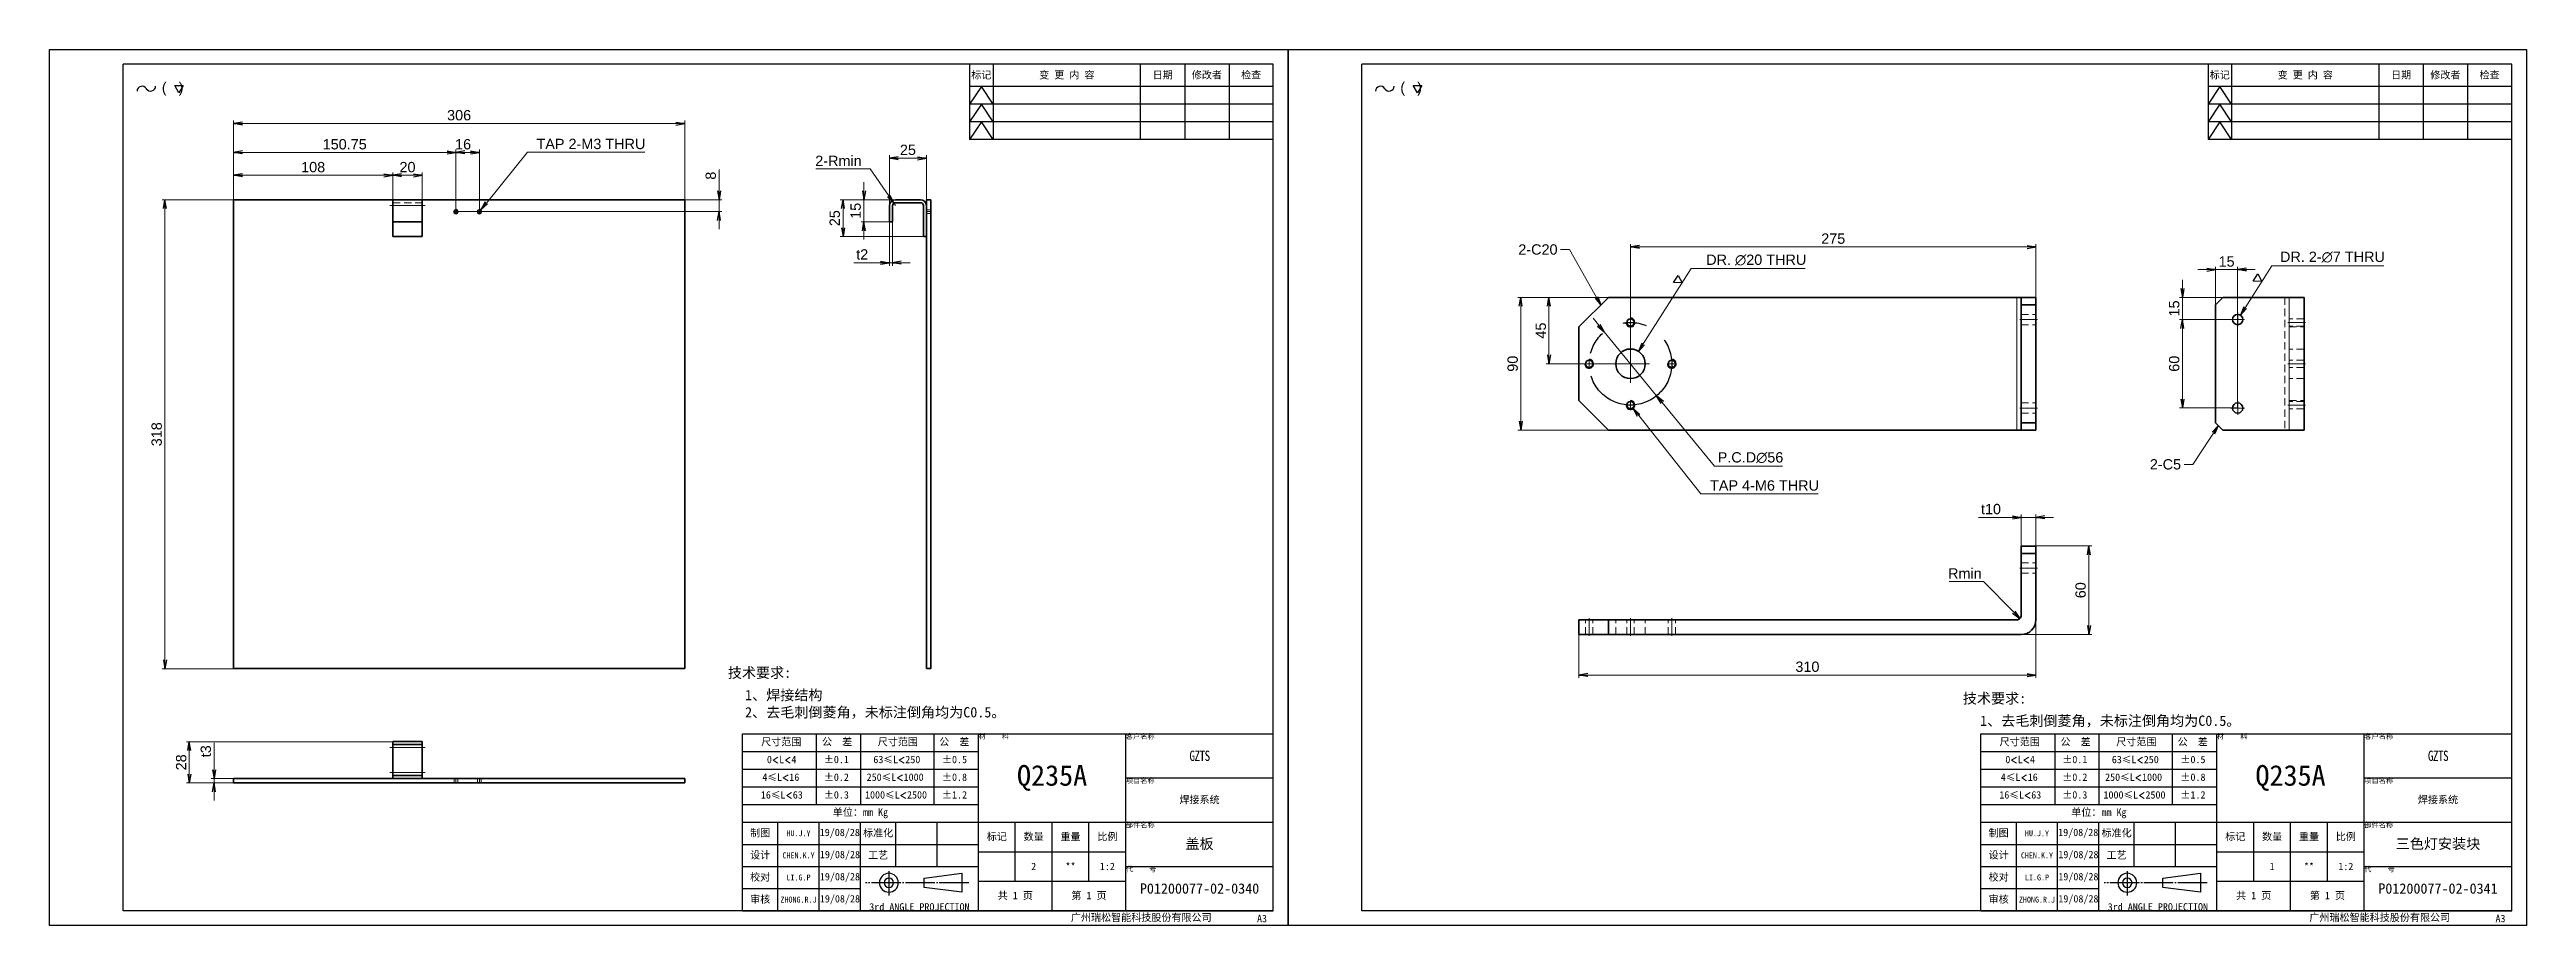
# Model space of a CAD drawing. Header units: millimetres. Extents: x -1727 to 307483, y -92648 to 6637.
# Drawn here: x 10036 to 11716, y -8118 to -7524 of the extents above; entities that cross this region are included whole.
import ezdxf
from ezdxf.enums import TextEntityAlignment as Align

# ---------------------------------------------------------------- set-up
doc = ezdxf.new("R2010")
doc.units = ezdxf.units.MM
for name, pattern in [('CENTER-HOKUTO', [23, 20, -1, 1, -1]), ('HIDDEN-HOKUTO', [3.8, 2.5, -1.3]), ('PHANTOM2', [31.75, 15.875, -3.175, 3.175, -3.175, 3.175, -3.175])]:
    doc.linetypes.add(name, pattern=pattern)
doc.layers.add('A3', color=7, linetype='Continuous', plot=False)
for name, color, linetype in [('AM_7', 2, 'CENTER-HOKUTO'), ('AM_HID', 1, 'HIDDEN-HOKUTO'), ('AM_VIS', 7, 'Continuous'), ('TITLE_FRAME', 7, 'Continuous'), ('WORD_DIM', 253, 'Continuous')]:
    doc.layers.add(name, color=color, linetype=linetype)
doc.layers.add('SOLID LINE', color=7, linetype='Continuous', lineweight=30)
doc.layers.add('标注线', color=3, linetype='Continuous', lineweight=18)
doc.styles.add('DIM', font='txt.shx', dxfattribs={"width": 0.8, "bigfont": 'bigfont.shx'})
doc.styles.get("Standard").update_dxf_attribs({"font": 'arial.ttf'})
doc.dimstyles.new('STANDARD 1-2', dxfattribs={"dimscale": 2, "dimtxt": 3.5, "dimasz": 3, "dimexe": 1, "dimexo": 0, "dimgap": 1, "dimtad": 3, "dimdsep": 46, "dimtxsty": 'Standard', "dimblk1": 'OPEN', "dimblk2": 'OPEN', "dimsah": 1, "dimcen": 0, "dimclrd": 256, "dimclre": 256, "dimclrt": 3, "dimazin": 2, "dimtfac": 1, "dimtmove": 0, "dimatfit": 3, "dimldrblk": 'OPEN', "dimfxl": 0, "dimtolj": 1, "dimtzin": 0, "dimlwd": 13, "dimlwe": 13, "dimarcsym": 0})
doc.dimstyles.new('STANDARD 1-2$3', dxfattribs={"dimscale": 2, "dimtxt": 3.5, "dimasz": 3, "dimexe": 1, "dimexo": 0, "dimgap": 1, "dimtad": 3, "dimtoh": 1, "dimdsep": 46, "dimtxsty": 'Standard', "dimblk1": 'OPEN', "dimblk2": 'OPEN', "dimsah": 1, "dimcen": 0, "dimclrd": 256, "dimclre": 256, "dimclrt": 3, "dimazin": 2, "dimtfac": 1, "dimtmove": 0, "dimatfit": 3, "dimldrblk": 'OPEN', "dimfxl": 0, "dimtolj": 1, "dimtzin": 0, "dimlwd": 13, "dimlwe": 13, "dimarcsym": 0})
doc.dimstyles.new('STANDARD 1-2$4', dxfattribs={"dimscale": 2, "dimtxt": 3.5, "dimasz": 3, "dimexe": 1, "dimexo": 0, "dimgap": 1, "dimtad": 3, "dimtoh": 1, "dimdsep": 46, "dimtxsty": 'Standard', "dimblk1": 'OPEN', "dimblk2": 'OPEN', "dimsah": 1, "dimcen": 0, "dimclrd": 256, "dimclre": 256, "dimclrt": 3, "dimazin": 2, "dimtfac": 1, "dimtmove": 0, "dimatfit": 3, "dimldrblk": 'OPEN', "dimfxl": 0, "dimtolj": 1, "dimtzin": 0, "dimlwd": 13, "dimlwe": 13, "dimarcsym": 0})

msp = doc.modelspace()

# ---------------------------------------------------------------- texts
at = {"layer": 'SOLID LINE', "ltscale": 0.5}
for s, insert, char_height, width, attachment_point in [('\\pt30;{\\fSimHei|b0|i0|c134|p2;\\C3;标记}', (10667.60032, -7541.52994), 5, 16, 5), ('\\pt30;{\\fSimHei|b0|i0|c134|p2;\\C3;变 更 内 容}', (10725.60032, -7541.52994), 5, 100, 5), ('\\pt30;{\\fSimHei|b0|i0|c134|p2;\\C3;日期}', (10790.60032, -7541.52994), 5, 30, 5), ('\\pt30;{\\fSimHei|b0|i0|c134|p2;\\C3;修改者}', (10820.60032, -7541.52994), 5, 30, 5), ('\\pt30;{\\fSimHei|b0|i0|c134|p2;\\C3;检查}', (10850.60032, -7541.52994), 5, 30, 5), ('\\pt30;{\\fSimHei|b0|i0|c134|p2;\\C3;标记}', (11507.60032, -7541.52994), 5, 16, 5), ('\\pt30;{\\fSimHei|b0|i0|c134|p2;\\C3;变 更 内 容}', (11565.60032, -7541.52994), 5, 100, 5), ('\\pt30;{\\fSimHei|b0|i0|c134|p2;\\C3;日期}', (11630.60032, -7541.52994), 5, 30, 5), ('\\pt30;{\\fSimHei|b0|i0|c134|p2;\\C3;修改者}', (11660.60032, -7541.52994), 5, 30, 5), ('\\pt30;{\\fSimHei|b0|i0|c134|p2;\\C3;检查}', (11690.60032, -7541.52994), 5, 30, 5), ('\\pt42;{\\fSimHei|b0|i0|c134|p2;\\C3;技术要求:}', (10495.66223, -7943.11817), 7, 60.121052, 1), ('\\pt42;{\\fSimHei|b0|i0|c134|p2;\\C3;\\P1、焊接结构\\P2、去毛刺倒菱角，未标注倒角均为C0.5。}', (10507.36087, -7946.60058), 7, 223.1818704, 1), ('\\pt42;{\\fSimHei|b0|i0|c134|p2;\\C3;技术要求:}', (11333.33155, -7960.54569), 7, 60.121052, 1), ('\\pt42;{\\fSimHei|b0|i0|c134|p2;\\C3;\\P1、去毛刺倒菱角，未标注倒角均为C0.5。}', (11345.03019, -7964.02811), 7, 223.1818704, 1), ('\\pt30;{\\fSimHei|b0|i0|c134|p2;\\C3;尺寸范围}', (10518.24024, -7990.97207), 5, 90.6030377, 1), ('\\pt30;{\\fSimHei|b0|i0|c134|p2;\\C3;公  差}', (10559.54772, -7990.97207), 5, 90.6030377, 1), ('\\pt30;{\\fSimHei|b0|i0|c134|p2;\\C3;尺寸范围}', (10597.33515, -7990.97207), 5, 90.6030377, 1), ('\\pt30;{\\fSimHei|b0|i0|c134|p2;\\C3;公  差}', (10639.01244, -7990.97207), 5, 90.6030377, 1), ('{\\fSimHei|b0|i0|c134|p2;\\C3;材    料}', (10665.60032, -7988.02994), 3.5, 100, 1), ('\\pt21;{\\fSimHei|b0|i0|c134|p2;\\C3;客户名称}', (10765.60032, -7988.02994), 3.5, 100, 1), ('\\pt30;{\\fSimHei|b0|i0|c134|p2;\\C3;尺寸范围}', (11358.24024, -7990.97207), 5, 90.6030377, 1), ('\\pt30;{\\fSimHei|b0|i0|c134|p2;\\C3;公  差}', (11399.54772, -7990.97207), 5, 90.6030377, 1), ('\\pt30;{\\fSimHei|b0|i0|c134|p2;\\C3;尺寸范围}', (11437.33515, -7990.97207), 5, 90.6030377, 1), ('\\pt30;{\\fSimHei|b0|i0|c134|p2;\\C3;公  差}', (11479.01244, -7990.97207), 5, 90.6030377, 1), ('{\\fSimHei|b0|i0|c134|p2;\\C3;材    料}', (11505.60032, -7988.02994), 3.5, 100, 1), ('\\pt21;{\\fSimHei|b0|i0|c134|p2;\\C3;客户名称}', (11605.60032, -7988.02994), 3.5, 100, 1), ('\\pt30;{\\fSimHei|b0|i0|c134|p2;\\C3;0\\Fromans,bigfont|c134;\\H0.9583x;<\\fSimHei|b0|i0|c134|p2;\\H1.044x;L\\Fromans,bigfont|c134;\\H0.9583x;<\\fSimHei|b0|i0|c134|p2;\\H1.044x;4}', (10522.16138, -8002.97207), 5, 90.6030377, 1), ('\\pt30;{\\fSimHei|b0|i0|c134|p2;\\C3;%%P0.1}', (10560.765, -8002.97207), 5, 90.6030377, 1), ('\\pt30;{\\fSimHei|b0|i0|c134|p2;\\C3;63\\H0.9583x;≤\\H1.044x;L\\Fromans,bigfont|c134;\\H0.9579x;<\\fSimHei|b0|i0|c134|p2;\\H1.044x;250}', (10594.36768, -8002.97207), 5, 90.6030377, 1), ('\\pt30;{\\fSimHei|b0|i0|c134|p2;\\C3;%%P0.5}', (10640.90565, -8002.97207), 5, 90.6030377, 1), ('\\pt84;{\\fSimHei|b0|i0|c134|p2;\\C3;Q235A}', (10715.60032, -8018.02994), 14, 100, 5), ('{\\fSimHei|b0|i0|c134|p2;\\W0.8;\\T0.9;\\C3;GZTS}', (10815.60032, -8003.02994), 7, 100, 5), ('\\pt30;{\\fSimHei|b0|i0|c134|p2;\\C3;0\\Fromans,bigfont|c134;\\H0.9583x;<\\fSimHei|b0|i0|c134|p2;\\H1.044x;L\\Fromans,bigfont|c134;\\H0.9583x;<\\fSimHei|b0|i0|c134|p2;\\H1.044x;4}', (11362.16138, -8002.97207), 5, 90.6030377, 1), ('\\pt30;{\\fSimHei|b0|i0|c134|p2;\\C3;%%P0.1}', (11400.765, -8002.97207), 5, 90.6030377, 1), ('\\pt30;{\\fSimHei|b0|i0|c134|p2;\\C3;63\\H0.9583x;≤\\H1.044x;L\\Fromans,bigfont|c134;\\H0.9579x;<\\fSimHei|b0|i0|c134|p2;\\H1.044x;250}', (11434.36768, -8002.97207), 5, 90.6030377, 1), ('\\pt30;{\\fSimHei|b0|i0|c134|p2;\\C3;%%P0.5}', (11480.90565, -8002.97207), 5, 90.6030377, 1), ('\\pt84;{\\fSimHei|b0|i0|c134|p2;\\C3;Q235A}', (11555.60032, -8018.02994), 14, 100, 5), ('{\\fSimHei|b0|i0|c134|p2;\\W0.8;\\T0.9;\\C3;GZTS}', (11655.60032, -8003.02994), 7, 100, 5), ('\\pt30;{\\fSimHei|b0|i0|c134|p2;\\C3;16\\H0.9583x;≤\\H1.044x;L\\Fromans,bigfont|c134;\\H0.9579x;<\\fSimHei|b0|i0|c134|p2;\\H1.044x;63}', (10518.06325, -8026.97207), 5, 90.6030377, 1), ('\\pt30;{\\fSimHei|b0|i0|c134|p2;\\C3;4\\H0.9583x;≤\\H1.043x;L\\Fromans,bigfont|c134;\\H0.9588x;<\\fSimHei|b0|i0|c134|p2;\\H1.043x;16}', (10519.09335, -8014.97207), 5, 90.6030377, 1), ('\\pt30;{\\fSimHei|b0|i0|c134|p2;\\C3;%%P0.2}', (10560.765, -8014.97207), 5, 90.6030377, 1), ('\\pt30;{\\fSimHei|b0|i0|c134|p2;\\C3;%%P0.3}', (10560.765, -8026.97207), 5, 90.6030377, 1), ('\\pt30;{\\fSimHei|b0|i0|c134|p2;\\C3;250\\H0.9583x;≤\\H1.044x;L\\Fromans,bigfont|c134;\\H0.9579x;<\\fSimHei|b0|i0|c134|p2;\\H1.044x;1000}', (10589.8024, -8014.97207), 5, 90.6030377, 1), ('\\pt30;{\\fSimHei|b0|i0|c134|p2;\\C3;%%P0.8}', (10640.90565, -8014.97207), 5, 90.6030377, 1), ('\\pt30;{\\fSimHei|b0|i0|c134|p2;\\C3;%%P1.2}', (10640.90565, -8026.97207), 5, 90.6030377, 1), ('\\pt21;{\\fSimHei|b0|i0|c134|p2;\\C3;项目名称}', (10765.60032, -8018.02994), 3.5, 100, 1), ('{\\fSimHei|b0|i0|c134|p2;\\C3;焊接系统}', (10815.60032, -8033.02994), 5, 100, 5), ('\\pt30;{\\fSimHei|b0|i0|c134|p2;\\C3;16\\H0.9583x;≤\\H1.044x;L\\Fromans,bigfont|c134;\\H0.9579x;<\\fSimHei|b0|i0|c134|p2;\\H1.044x;63}', (11358.06325, -8026.97207), 5, 90.6030377, 1), ('\\pt30;{\\fSimHei|b0|i0|c134|p2;\\C3;4\\H0.9583x;≤\\H1.043x;L\\Fromans,bigfont|c134;\\H0.9588x;<\\fSimHei|b0|i0|c134|p2;\\H1.043x;16}', (11359.09335, -8014.97207), 5, 90.6030377, 1), ('\\pt30;{\\fSimHei|b0|i0|c134|p2;\\C3;%%P0.2}', (11400.765, -8014.97207), 5, 90.6030377, 1), ('\\pt30;{\\fSimHei|b0|i0|c134|p2;\\C3;%%P0.3}', (11400.765, -8026.97207), 5, 90.6030377, 1), ('\\pt30;{\\fSimHei|b0|i0|c134|p2;\\C3;250\\H0.9583x;≤\\H1.044x;L\\Fromans,bigfont|c134;\\H0.9579x;<\\fSimHei|b0|i0|c134|p2;\\H1.044x;1000}', (11429.8024, -8014.97207), 5, 90.6030377, 1), ('\\pt30;{\\fSimHei|b0|i0|c134|p2;\\C3;%%P0.8}', (11480.90565, -8014.97207), 5, 90.6030377, 1), ('\\pt30;{\\fSimHei|b0|i0|c134|p2;\\C3;%%P1.2}', (11480.90565, -8026.97207), 5, 90.6030377, 1), ('\\pt21;{\\fSimHei|b0|i0|c134|p2;\\C3;项目名称}', (11605.60032, -8018.02994), 3.5, 100, 1), ('{\\fSimHei|b0|i0|c134|p2;\\C3;焊接系统}', (11655.60032, -8033.02994), 5, 100, 5), ('\\pt30;{\\fSimHei|b0|i0|c134|p2;\\C3;单位：mm Kg}', (10585.60032, -8042.02994), 5, 160, 5), ('\\pt30;{\\fSimHei|b0|i0|c134|p2;\\C3;单位：mm Kg}', (11425.60032, -8042.02994), 5, 160, 5), ('\\pt30;{\\fSimHei|b0|i0|c134|p2;\\C3;制图}', (10517.60032, -8055.52994), 5, 24, 5), ('\\pt144;{\\fSimHei|b0|i0|c134|p2;\\H0.8x;\\C3;HU.J.Y}', (10543.60032, -8055.52994), 5, 28, 5), ('\\pt240;{\\fSimHei|b0|i0|c134|p2;\\C3;19/08/28}', (10571.60032, -8055.52994), 5, 28, 5), ('\\pt30;{\\fSimHei|b0|i0|c134|p2;\\C3;标准化}', (10597.60032, -8055.52994), 5, 24, 5), ('\\pt30;{\\fSimHei|b0|i0|c134|p2;\\C3;标记}', (10678.10032, -8058.02994), 5, 25, 5), ('\\pt30;{\\fSimHei|b0|i0|c134|p2;\\C3;数量}', (10703.10032, -8058.02994), 5, 25, 5), ('\\pt30;{\\fSimHei|b0|i0|c134|p2;\\C3;重量}', (10728.10032, -8058.02994), 5, 25, 5), ('\\pt30;{\\fSimHei|b0|i0|c134|p2;\\C3;比例}', (10753.10032, -8058.02994), 5, 25, 5), ('\\pt21;{\\fSimHei|b0|i0|c134|p2;\\C3;部件名称}', (10765.60032, -8048.02994), 3.5, 100, 1), ('{\\fSimHei|b0|i0|c134|p2;\\C3;盖板}', (10815.60032, -8063.02994), 7, 100, 5), ('\\pt30;{\\fSimHei|b0|i0|c134|p2;\\C3;制图}', (11357.60032, -8055.52994), 5, 24, 5), ('\\pt144;{\\fSimHei|b0|i0|c134|p2;\\H0.8x;\\C3;HU.J.Y}', (11383.60032, -8055.52994), 5, 28, 5), ('\\pt240;{\\fSimHei|b0|i0|c134|p2;\\C3;19/08/28}', (11411.60032, -8055.52994), 5, 28, 5), ('\\pt30;{\\fSimHei|b0|i0|c134|p2;\\C3;标准化}', (11437.60032, -8055.52994), 5, 24, 5), ('\\pt30;{\\fSimHei|b0|i0|c134|p2;\\C3;标记}', (11518.10032, -8058.02994), 5, 25, 5), ('\\pt30;{\\fSimHei|b0|i0|c134|p2;\\C3;数量}', (11543.10032, -8058.02994), 5, 25, 5), ('\\pt30;{\\fSimHei|b0|i0|c134|p2;\\C3;重量}', (11568.10032, -8058.02994), 5, 25, 5), ('\\pt30;{\\fSimHei|b0|i0|c134|p2;\\C3;比例}', (11593.10032, -8058.02994), 5, 25, 5), ('\\pt21;{\\fSimHei|b0|i0|c134|p2;\\C3;部件名称}', (11605.60032, -8048.02994), 3.5, 100, 1), ('{\\fSimHei|b0|i0|c134|p2;\\C3;三色灯安装块}', (11655.60032, -8063.02994), 7, 100, 5), ('\\pt30;{\\fSimHei|b0|i0|c134|p2;\\C3;设计}', (10517.60032, -8070.52994), 5, 24, 5), ('\\pt1152;{\\fSimHei|b0|i0|c134|p2;\\H0.8x;\\C3;CHEN.K.Y}', (10543.60032, -8070.52994), 5, 28, 5), ('\\pt240;{\\fSimHei|b0|i0|c134|p2;\\C3;19/08/28}', (10571.70159, -8070.52994), 5, 27.7974572, 5), ('\\pt30;{\\fSimHei|b0|i0|c134|p2;\\C3;工艺}', (10597.60032, -8070.52994), 5, 24, 5), ('\\pt30;{\\fSimHei|b0|i0|c134|p2;\\C3;2}', (10703.10032, -8078.02994), 5, 25, 5), ('\\pt30;{\\fSimHei|b0|i0|c134|p2;\\C3;**}', (10728.10032, -8078.02994), 5, 25, 5), ('\\pt30;{\\fSimHei|b0|i0|c134|p2;\\C3;1:2}', (10753.10032, -8078.02994), 5, 25, 5), ('\\pt21;{\\fSimHei|b0|i0|c134|p2;\\C3;代    号}', (10765.60032, -8078.02994), 3.5, 100, 1), ('\\pt30;{\\fSimHei|b0|i0|c134|p2;\\C3;设计}', (11357.60032, -8070.52994), 5, 24, 5), ('\\pt1152;{\\fSimHei|b0|i0|c134|p2;\\H0.8x;\\C3;CHEN.K.Y}', (11383.60032, -8070.52994), 5, 28, 5), ('\\pt240;{\\fSimHei|b0|i0|c134|p2;\\C3;19/08/28}', (11411.70159, -8070.52994), 5, 27.7974572, 5), ('\\pt30;{\\fSimHei|b0|i0|c134|p2;\\C3;工艺}', (11437.60032, -8070.52994), 5, 24, 5), ('\\pt30;{\\fSimHei|b0|i0|c134|p2;\\C3;1}', (11543.10032, -8078.02994), 5, 25, 5), ('\\pt30;{\\fSimHei|b0|i0|c134|p2;\\C3;**}', (11568.10032, -8078.02994), 5, 25, 5), ('\\pt30;{\\fSimHei|b0|i0|c134|p2;\\C3;1:2}', (11593.10032, -8078.02994), 5, 25, 5), ('\\pt21;{\\fSimHei|b0|i0|c134|p2;\\C3;代    号}', (11605.60032, -8078.02994), 3.5, 100, 1), ('\\pt30;{\\fSimHei|b0|i0|c134|p2;\\C3;校对}', (10517.60032, -8085.52994), 5, 24, 5), ('\\pt30;{\\fSimHei|b0|i0|c134|p2;\\C3;审核}', (10517.60032, -8100.52994), 5, 24, 5), ('\\pt144;{\\fSimHei|b0|i0|c134|p2;\\H0.8x;\\C3;LI.G.P}', (10543.60032, -8085.52994), 5, 28, 5), ('\\pt240;{\\fSimHei|b0|i0|c134|p2;\\C3;19/08/28}', (10571.70159, -8085.52994), 5, 27.7974572, 5), ('\\pt240;{\\fSimHei|b0|i0|c134|p2;\\C3;19/08/28}', (10571.70159, -8100.52994), 5, 27.7974572, 5), ('\\pt30;{\\fSimHei|b0|i0|c134|p2;\\C3;共 1 页}', (10690.60032, -8098.02994), 5, 50, 5), ('\\pt30;{\\fSimHei|b0|i0|c134|p2;\\C3;第 1 页}', (10740.60032, -8098.02994), 5, 50, 5), ('{\\fSimHei|b0|i0|c134|p2;\\C3;P01200077-02-0340}', (10815.60032, -8093.02994), 7, 100, 5), ('\\pt30;{\\fSimHei|b0|i0|c134|p2;\\C3;校对}', (11357.60032, -8085.52994), 5, 24, 5), ('\\pt30;{\\fSimHei|b0|i0|c134|p2;\\C3;审核}', (11357.60032, -8100.52994), 5, 24, 5), ('\\pt144;{\\fSimHei|b0|i0|c134|p2;\\H0.8x;\\C3;LI.G.P}', (11383.60032, -8085.52994), 5, 28, 5), ('\\pt240;{\\fSimHei|b0|i0|c134|p2;\\C3;19/08/28}', (11411.70159, -8085.52994), 5, 27.7974572, 5), ('\\pt240;{\\fSimHei|b0|i0|c134|p2;\\C3;19/08/28}', (11411.70159, -8100.52994), 5, 27.7974572, 5), ('\\pt30;{\\fSimHei|b0|i0|c134|p2;\\C3;共 1 页}', (11530.60032, -8098.02994), 5, 50, 5), ('\\pt30;{\\fSimHei|b0|i0|c134|p2;\\C3;第 1 页}', (11580.60032, -8098.02994), 5, 50, 5), ('{\\fSimHei|b0|i0|c134|p2;\\C3;P01200077-02-0341}', (11655.60032, -8093.02994), 7, 100, 5), ('\\pt144;{\\fSimHei|b0|i0|c134|p2;\\H0.8x;\\C3;ZHONG.R.J}', (10543.60032, -8100.52994), 5, 28, 5), ('{\\fSimHei|b0|i0|c134|p2;\\C3;3rd ANGLE PROJECTION}', (10625.60032, -8108.02994), 5, 80, 8), ('\\pt30;{\\fSimHei|b0|i0|c134|p2;\\C3;广州瑞松智能科技股份有限公司}', (10728.33754, -8110.1009), 5, 157.1236163, 1), ('\\pt30;{\\fSimHei|b0|i0|c134|p2;\\C3;A3}', (10854.57806, -8110.82475), 5, 157.1236163, 1), ('\\pt144;{\\fSimHei|b0|i0|c134|p2;\\H0.8x;\\C3;ZHONG.R.J}', (11383.60032, -8100.52994), 5, 28, 5), ('{\\fSimHei|b0|i0|c134|p2;\\C3;3rd ANGLE PROJECTION}', (11465.60032, -8108.02994), 5, 80, 8), ('\\pt30;{\\fSimHei|b0|i0|c134|p2;\\C3;广州瑞松智能科技股份有限公司}', (11568.33754, -8110.1009), 5, 157.1236163, 1), ('\\pt30;{\\fSimHei|b0|i0|c134|p2;\\C3;A3}', (11694.57806, -8110.82475), 5, 157.1236163, 1)]:
    msp.add_mtext(s, dxfattribs=dict(at, insert=insert, char_height=char_height, width=width, attachment_point=attachment_point))
at = {"layer": 'SOLID LINE', "ltscale": 0.5, "char_height": 5, "width": 90.6030377, "attachment_point": 1, "line_spacing_factor": 0.72}
for insert in [(10588.705, -8026.97207), (11428.705, -8026.97207)]:
    msp.add_mtext('\\pt30;{\\fSimHei|b0|i0|c134|p2;\\C3;1000\\H0.9583x;≤\\H1.044x;L\\Fromans,bigfont|c134;\\H0.9579x;<\\fSimHei|b0|i0|c134|p2;\\H1.044x;2500}', dxfattribs=dict(at, insert=insert))
at = {"layer": 'WORD_DIM', "color": 3, "linetype": 'Continuous', "ltscale": 5, "char_height": 7, "attachment_point": 9}
for s, insert in [('\\A1;2-C20', (11058.43252, -7663.20428)), ('\\A1;2-C5', (11481.332, -7808.91345))]:
    msp.add_mtext(s, dxfattribs=dict(at, insert=insert))

# ---------------------------------------------------------------- blocks, each defined once
blk = doc.blocks.new('_OPEN')
at = {"color": 0}
for p, q in [((-1, 0.17), (0, 0)), ((-1, -0.17), (0, 0)), ((0, 0), (-1, 0))]:
    blk.add_line(p, q, dxfattribs=at)
blk = doc.blocks.new('*D711')
at = {"layer": 'DEFPOINTS', "color": 0, "linetype": 'Continuous', "transparency": 16777216}
for p in [(10630.3, -7597.7), (10605.3, -7640.9), (10630.3, -7650.9)]:
    blk.add_point(p, dxfattribs=at)
at = {"layer": 'WORD_DIM', "linetype": 'Continuous', "lineweight": 13, "transparency": 16777216}
for p, q in [((10605.3, -7640.9), (10605.3, -7595.7)), ((10611.3, -7597.7), (10624.3, -7597.7)), ((10630.3, -7650.9), (10630.3, -7595.7))]:
    blk.add_line(p, q, dxfattribs=at)
at = {"layer": 'WORD_DIM', "linetype": 'Continuous', "lineweight": 13, "transparency": 16777216, "xscale": 6, "yscale": 6, "zscale": 6, "rotation": 180}
blk.add_blockref('_OPEN', (10605.3, -7597.7), dxfattribs=at)
at = {"layer": 'WORD_DIM', "linetype": 'Continuous', "lineweight": 13, "transparency": 16777216, "xscale": 6, "yscale": 6, "zscale": 6}
blk.add_blockref('_OPEN', (10630.3, -7597.7), dxfattribs=at)
at = {"layer": 'WORD_DIM', "color": 3, "linetype": 'Continuous', "transparency": 16777216, "insert": (10617.8, -7592.1), "char_height": 7, "attachment_point": 5}
blk.add_mtext('\\A1;25', dxfattribs=at)
blk = doc.blocks.new('*D712')
at = {"layer": 'DEFPOINTS', "color": 0, "linetype": 'Continuous', "transparency": 16777216}
for p in [(10609.3, -7625.9), (10588, -7640.9), (10605.3, -7640.9)]:
    blk.add_point(p, dxfattribs=at)
at = {"layer": 'WORD_DIM', "linetype": 'Continuous', "lineweight": 13, "transparency": 16777216}
for p, q in [((10609.3, -7625.9), (10586, -7625.9)), ((10588, -7619.9), (10588, -7613.9)), ((10588, -7625.9), (10588, -7640.9)), ((10605.3, -7640.9), (10586, -7640.9)), ((10588, -7646.9), (10588, -7652.9))]:
    blk.add_line(p, q, dxfattribs=at)
at = {"layer": 'WORD_DIM', "linetype": 'Continuous', "lineweight": 13, "transparency": 16777216, "xscale": 6, "yscale": 6, "zscale": 6}
for p, rotation in [((10588, -7625.9), 270), ((10588, -7640.9), 90)]:
    blk.add_blockref('_OPEN', p, dxfattribs=dict(at, rotation=rotation))
at = {"layer": 'WORD_DIM', "color": 3, "linetype": 'Continuous', "transparency": 16777216, "insert": (10582.4, -7633.4), "char_height": 7, "attachment_point": 5, "rotation": 90}
blk.add_mtext('\\A1;15', dxfattribs=at)
blk = doc.blocks.new('*D713')
at = {"layer": 'DEFPOINTS', "color": 0, "linetype": 'Continuous', "transparency": 16777216}
for p in [(10612.5, -7625.9), (10573.8, -7650.9), (10628.3, -7650.9)]:
    blk.add_point(p, dxfattribs=at)
at = {"layer": 'WORD_DIM', "linetype": 'Continuous', "lineweight": 13, "transparency": 16777216}
for p, q in [((10612.5, -7625.9), (10571.8, -7625.9)), ((10573.8, -7631.9), (10573.8, -7644.9)), ((10628.3, -7650.9), (10571.8, -7650.9))]:
    blk.add_line(p, q, dxfattribs=at)
at = {"layer": 'WORD_DIM', "linetype": 'Continuous', "lineweight": 13, "transparency": 16777216, "xscale": 6, "yscale": 6, "zscale": 6}
for p, rotation in [((10573.8, -7625.9), 90), ((10573.8, -7650.9), 270)]:
    blk.add_blockref('_OPEN', p, dxfattribs=dict(at, rotation=rotation))
at = {"layer": 'WORD_DIM', "color": 3, "linetype": 'Continuous', "transparency": 16777216, "insert": (10568.2, -7638.4), "char_height": 7, "attachment_point": 5, "rotation": 90}
blk.add_mtext('\\A1;25', dxfattribs=at)
blk = doc.blocks.new('*D714')
at = {"layer": 'DEFPOINTS', "color": 0, "linetype": 'Continuous', "transparency": 16777216}
for p in [(10605.3, -7640.9), (10607.3, -7640.9), (10607.3, -7668.6)]:
    blk.add_point(p, dxfattribs=at)
at = {"layer": 'WORD_DIM', "linetype": 'Continuous', "lineweight": 13, "transparency": 16777216}
for p, q in [((10605.3, -7640.9), (10605.3, -7670.6)), ((10607.3, -7640.9), (10607.3, -7670.6)), ((10599.3, -7668.6), (10581.1, -7668.6)), ((10607.3, -7668.6), (10605.3, -7668.6)), ((10613.3, -7668.6), (10619.3, -7668.6))]:
    blk.add_line(p, q, dxfattribs=at)
at = {"layer": 'WORD_DIM', "linetype": 'Continuous', "lineweight": 13, "transparency": 16777216, "xscale": 6, "yscale": 6, "zscale": 6}
blk.add_blockref('_OPEN', (10605.3, -7668.6), dxfattribs=at)
at = {"layer": 'WORD_DIM', "linetype": 'Continuous', "lineweight": 13, "transparency": 16777216, "xscale": 6, "yscale": 6, "zscale": 6, "rotation": 180}
blk.add_blockref('_OPEN', (10607.3, -7668.6), dxfattribs=at)
at = {"layer": 'WORD_DIM', "color": 3, "linetype": 'Continuous', "transparency": 16777216, "insert": (10586.8, -7663), "char_height": 7, "attachment_point": 5}
blk.add_mtext('\\A1;t2', dxfattribs=at)
blk = doc.blocks.new('*D715')
at = {"layer": 'DEFPOINTS', "color": 0, "linetype": 'Continuous', "ltscale": 5, "transparency": 16777216}
for p in [(10608.2, -7628.2), (10609.3, -7629.9)]:
    blk.add_point(p, dxfattribs=at)
at = {"layer": 'WORD_DIM', "linetype": 'Continuous', "lineweight": 13, "ltscale": 5, "transparency": 16777216}
for p, q in [((10555.4, -7605), (10592.2, -7605)), ((10592.2, -7605), (10604.8, -7623.3)), ((10609.3, -7629.9), (10608.2, -7628.2))]:
    blk.add_line(p, q, dxfattribs=at)
at = {"layer": 'WORD_DIM', "linetype": 'Continuous', "lineweight": 13, "ltscale": 5, "transparency": 16777216, "xscale": 6, "yscale": 6, "zscale": 6, "rotation": 304.5516611639881}
blk.add_blockref('_OPEN', (10608.2, -7628.2), dxfattribs=at)
at = {"layer": 'WORD_DIM', "color": 3, "linetype": 'Continuous', "ltscale": 5, "transparency": 16777216, "insert": (10570.7, -7599.5), "char_height": 7, "attachment_point": 5}
blk.add_mtext('\\A1;2-Rmin', dxfattribs=at)
blk = doc.blocks.new('*D716')
at = {"layer": 'DEFPOINTS', "color": 0, "linetype": 'Continuous', "transparency": 16777216}
for p in [(10130.4, -7993.4), (10268.4, -7993.4), (10160.4, -8021.4)]:
    blk.add_point(p, dxfattribs=at)
at = {"layer": 'WORD_DIM', "linetype": 'Continuous', "lineweight": 13, "transparency": 16777216}
for p, q in [((10268.4, -7993.4), (10128.4, -7993.4)), ((10130.4, -8015.4), (10130.4, -7999.4)), ((10160.4, -8021.4), (10128.4, -8021.4))]:
    blk.add_line(p, q, dxfattribs=at)
at = {"layer": 'WORD_DIM', "linetype": 'Continuous', "lineweight": 13, "transparency": 16777216, "xscale": 6, "yscale": 6, "zscale": 6}
for p, rotation in [((10130.4, -7993.4), 90), ((10130.4, -8021.4), 270)]:
    blk.add_blockref('_OPEN', p, dxfattribs=dict(at, rotation=rotation))
at = {"layer": 'WORD_DIM', "color": 3, "linetype": 'Continuous', "transparency": 16777216, "insert": (10124.9, -8007.4), "char_height": 7, "attachment_point": 5, "rotation": 90}
blk.add_mtext('\\A1;28', dxfattribs=at)
blk = doc.blocks.new('*D717')
at = {"layer": 'DEFPOINTS', "color": 0, "linetype": 'Continuous', "transparency": 16777216}
for p in [(10147.2, -8018.4), (10160.4, -8018.4), (10160.4, -8021.4)]:
    blk.add_point(p, dxfattribs=at)
at = {"layer": 'WORD_DIM', "linetype": 'Continuous', "lineweight": 13, "transparency": 16777216}
for p, q in [((10147.2, -8012.4), (10147.2, -7994.1)), ((10160.4, -8018.4), (10145.2, -8018.4)), ((10160.4, -8021.4), (10145.2, -8021.4)), ((10147.2, -8021.4), (10147.2, -8018.4)), ((10147.2, -8027.4), (10147.2, -8033.4))]:
    blk.add_line(p, q, dxfattribs=at)
at = {"layer": 'WORD_DIM', "linetype": 'Continuous', "lineweight": 13, "transparency": 16777216, "xscale": 6, "yscale": 6, "zscale": 6}
for p, rotation in [((10147.2, -8018.4), 270), ((10147.2, -8021.4), 90)]:
    blk.add_blockref('_OPEN', p, dxfattribs=dict(at, rotation=rotation))
at = {"layer": 'WORD_DIM', "color": 3, "linetype": 'Continuous', "transparency": 16777216, "insert": (10141.6, -7999.9), "char_height": 7, "attachment_point": 5, "rotation": 90}
blk.add_mtext('\\A1;t3', dxfattribs=at)
blk = doc.blocks.new('*D718')
at = {"layer": 'DEFPOINTS', "color": 0, "linetype": 'Continuous', "transparency": 16777216}
for p in [(10466.4, -7574.2), (10160.4, -7625.9), (10466.4, -7625.9)]:
    blk.add_point(p, dxfattribs=at)
at = {"layer": 'WORD_DIM', "linetype": 'Continuous', "lineweight": 13, "transparency": 16777216}
for p, q in [((10160.4, -7625.9), (10160.4, -7572.2)), ((10166.4, -7574.2), (10460.4, -7574.2)), ((10466.4, -7625.9), (10466.4, -7572.2))]:
    blk.add_line(p, q, dxfattribs=at)
at = {"layer": 'WORD_DIM', "linetype": 'Continuous', "lineweight": 13, "transparency": 16777216, "xscale": 6, "yscale": 6, "zscale": 6, "rotation": 180}
blk.add_blockref('_OPEN', (10160.4, -7574.2), dxfattribs=at)
at = {"layer": 'WORD_DIM', "linetype": 'Continuous', "lineweight": 13, "transparency": 16777216, "xscale": 6, "yscale": 6, "zscale": 6}
blk.add_blockref('_OPEN', (10466.4, -7574.2), dxfattribs=at)
at = {"layer": 'WORD_DIM', "color": 3, "linetype": 'Continuous', "transparency": 16777216, "insert": (10313.4, -7568.6), "char_height": 7, "attachment_point": 5}
blk.add_mtext('\\A1;306', dxfattribs=at)
blk = doc.blocks.new('*D719')
at = {"layer": 'DEFPOINTS', "color": 0, "linetype": 'Continuous', "transparency": 16777216}
for p in [(10160.4, -7625.9), (10113.9, -7943.9), (10160.4, -7943.9)]:
    blk.add_point(p, dxfattribs=at)
at = {"layer": 'WORD_DIM', "linetype": 'Continuous', "lineweight": 13, "transparency": 16777216}
for p, q in [((10160.4, -7625.9), (10111.9, -7625.9)), ((10113.9, -7631.9), (10113.9, -7937.9)), ((10160.4, -7943.9), (10111.9, -7943.9))]:
    blk.add_line(p, q, dxfattribs=at)
at = {"layer": 'WORD_DIM', "linetype": 'Continuous', "lineweight": 13, "transparency": 16777216, "xscale": 6, "yscale": 6, "zscale": 6}
for p, rotation in [((10113.9, -7625.9), 90), ((10113.9, -7943.9), 270)]:
    blk.add_blockref('_OPEN', p, dxfattribs=dict(at, rotation=rotation))
at = {"layer": 'WORD_DIM', "color": 3, "linetype": 'Continuous', "transparency": 16777216, "insert": (10108.3, -7784.9), "char_height": 7, "attachment_point": 5, "rotation": 90}
blk.add_mtext('\\A1;318', dxfattribs=at)
blk = doc.blocks.new('*D720')
at = {"layer": 'DEFPOINTS', "color": 0, "linetype": 'Continuous', "transparency": 16777216}
for p in [(10311.2, -7593.8), (10160.4, -7625.9), (10311.2, -7633.9)]:
    blk.add_point(p, dxfattribs=at)
at = {"layer": 'WORD_DIM', "linetype": 'Continuous', "lineweight": 13, "transparency": 16777216}
for p, q in [((10160.4, -7625.9), (10160.4, -7591.8)), ((10311.2, -7633.9), (10311.2, -7591.8)), ((10166.4, -7593.8), (10305.2, -7593.8))]:
    blk.add_line(p, q, dxfattribs=at)
at = {"layer": 'WORD_DIM', "linetype": 'Continuous', "lineweight": 13, "transparency": 16777216, "xscale": 6, "yscale": 6, "zscale": 6, "rotation": 180}
blk.add_blockref('_OPEN', (10160.4, -7593.8), dxfattribs=at)
at = {"layer": 'WORD_DIM', "linetype": 'Continuous', "lineweight": 13, "transparency": 16777216, "xscale": 6, "yscale": 6, "zscale": 6}
blk.add_blockref('_OPEN', (10311.2, -7593.8), dxfattribs=at)
at = {"layer": 'WORD_DIM', "color": 3, "linetype": 'Continuous', "transparency": 16777216, "insert": (10235.8, -7588.3), "char_height": 7, "attachment_point": 5}
blk.add_mtext('\\A1;150.75', dxfattribs=at)
blk = doc.blocks.new('*D721')
at = {"layer": 'DEFPOINTS', "color": 0, "linetype": 'Continuous', "transparency": 16777216}
for p in [(10327.2, -7593.8), (10311.2, -7633.9), (10327.2, -7633.9)]:
    blk.add_point(p, dxfattribs=at)
at = {"layer": 'WORD_DIM', "linetype": 'Continuous', "lineweight": 13, "transparency": 16777216}
for p, q in [((10311.2, -7633.9), (10311.2, -7591.8)), ((10327.2, -7633.9), (10327.2, -7591.8)), ((10317.2, -7593.8), (10321.2, -7593.8))]:
    blk.add_line(p, q, dxfattribs=at)
at = {"layer": 'WORD_DIM', "linetype": 'Continuous', "lineweight": 13, "transparency": 16777216, "xscale": 6, "yscale": 6, "zscale": 6, "rotation": 180}
blk.add_blockref('_OPEN', (10311.2, -7593.8), dxfattribs=at)
at = {"layer": 'WORD_DIM', "linetype": 'Continuous', "lineweight": 13, "transparency": 16777216, "xscale": 6, "yscale": 6, "zscale": 6}
blk.add_blockref('_OPEN', (10327.2, -7593.8), dxfattribs=at)
at = {"layer": 'WORD_DIM', "color": 3, "linetype": 'Continuous', "transparency": 16777216, "insert": (10316.1, -7588.3), "char_height": 7, "attachment_point": 5}
blk.add_mtext('\\A1;16', dxfattribs=at)
blk = doc.blocks.new('*D722')
at = {"layer": 'DEFPOINTS', "color": 0, "linetype": 'Continuous', "transparency": 16777216}
for p in [(10268.4, -7609.3), (10160.4, -7625.9), (10268.4, -7625.9)]:
    blk.add_point(p, dxfattribs=at)
at = {"layer": 'WORD_DIM', "linetype": 'Continuous', "lineweight": 13, "transparency": 16777216}
for p, q in [((10160.4, -7625.9), (10160.4, -7607.3)), ((10166.4, -7609.3), (10262.4, -7609.3)), ((10268.4, -7625.9), (10268.4, -7607.3))]:
    blk.add_line(p, q, dxfattribs=at)
at = {"layer": 'WORD_DIM', "linetype": 'Continuous', "lineweight": 13, "transparency": 16777216, "xscale": 6, "yscale": 6, "zscale": 6, "rotation": 180}
blk.add_blockref('_OPEN', (10160.4, -7609.3), dxfattribs=at)
at = {"layer": 'WORD_DIM', "linetype": 'Continuous', "lineweight": 13, "transparency": 16777216, "xscale": 6, "yscale": 6, "zscale": 6}
blk.add_blockref('_OPEN', (10268.4, -7609.3), dxfattribs=at)
at = {"layer": 'WORD_DIM', "color": 3, "linetype": 'Continuous', "transparency": 16777216, "insert": (10214.4, -7603.8), "char_height": 7, "attachment_point": 5}
blk.add_mtext('\\A1;108', dxfattribs=at)
blk = doc.blocks.new('*D723')
at = {"layer": 'DEFPOINTS', "color": 0, "linetype": 'Continuous', "transparency": 16777216}
for p in [(10288.4, -7609.3), (10268.4, -7650.9), (10288.4, -7650.9)]:
    blk.add_point(p, dxfattribs=at)
at = {"layer": 'WORD_DIM', "linetype": 'Continuous', "lineweight": 13, "transparency": 16777216}
for p, q in [((10268.4, -7650.9), (10268.4, -7607.3)), ((10274.4, -7609.3), (10282.4, -7609.3)), ((10288.4, -7650.9), (10288.4, -7607.3))]:
    blk.add_line(p, q, dxfattribs=at)
at = {"layer": 'WORD_DIM', "linetype": 'Continuous', "lineweight": 13, "transparency": 16777216, "xscale": 6, "yscale": 6, "zscale": 6, "rotation": 180}
blk.add_blockref('_OPEN', (10268.4, -7609.3), dxfattribs=at)
at = {"layer": 'WORD_DIM', "linetype": 'Continuous', "lineweight": 13, "transparency": 16777216, "xscale": 6, "yscale": 6, "zscale": 6}
blk.add_blockref('_OPEN', (10288.4, -7609.3), dxfattribs=at)
at = {"layer": 'WORD_DIM', "color": 3, "linetype": 'Continuous', "transparency": 16777216, "insert": (10278.4, -7603.8), "char_height": 7, "attachment_point": 5}
blk.add_mtext('\\A1;20', dxfattribs=at)
blk = doc.blocks.new('*D724')
at = {"layer": 'DEFPOINTS', "color": 0, "linetype": 'Continuous', "ltscale": 5, "transparency": 16777216}
for p in [(10326.2, -7635), (10328.1, -7632.7)]:
    blk.add_point(p, dxfattribs=at)
at = {"layer": 'WORD_DIM', "linetype": 'Continuous', "lineweight": 13, "ltscale": 5, "transparency": 16777216}
for p, q in [((10359.8, -7593.6), (10331.9, -7628.1)), ((10439.3, -7593.6), (10359.8, -7593.6))]:
    blk.add_line(p, q, dxfattribs=at)
at = {"layer": 'WORD_DIM', "linetype": 'Continuous', "lineweight": 13, "ltscale": 5, "transparency": 16777216, "xscale": 6, "yscale": 6, "zscale": 6, "rotation": 230.9790991167982}
blk.add_blockref('_OPEN', (10328.1, -7632.7), dxfattribs=at)
at = {"layer": 'WORD_DIM', "color": 3, "linetype": 'Continuous', "ltscale": 5, "transparency": 16777216, "insert": (10402.8, -7588.1), "char_height": 7, "attachment_point": 5}
blk.add_mtext('\\A1;TAP 2-M3 THRU', dxfattribs=at)
blk = doc.blocks.new('*D725')
at = {"layer": 'DEFPOINTS', "color": 0, "linetype": 'Continuous', "ltscale": 5, "transparency": 16777216}
for p in [(11382.9, -7899.7), (11072.9, -7920.7), (11382.9, -7948.2)]:
    blk.add_point(p, dxfattribs=at)
at = {"layer": 'WORD_DIM', "linetype": 'Continuous', "lineweight": 13, "ltscale": 5, "transparency": 16777216}
for p, q in [((11382.9, -7899.7), (11382.9, -7950.2)), ((11072.9, -7920.7), (11072.9, -7950.2)), ((11078.9, -7948.2), (11376.9, -7948.2))]:
    blk.add_line(p, q, dxfattribs=at)
at = {"layer": 'WORD_DIM', "linetype": 'Continuous', "lineweight": 13, "ltscale": 5, "transparency": 16777216, "xscale": 6, "yscale": 6, "zscale": 6, "rotation": 180}
blk.add_blockref('_OPEN', (11072.9, -7948.2), dxfattribs=at)
at = {"layer": 'WORD_DIM', "linetype": 'Continuous', "lineweight": 13, "ltscale": 5, "transparency": 16777216, "xscale": 6, "yscale": 6, "zscale": 6}
blk.add_blockref('_OPEN', (11382.9, -7948.2), dxfattribs=at)
at = {"layer": 'WORD_DIM', "color": 3, "linetype": 'Continuous', "ltscale": 5, "transparency": 16777216, "insert": (11227.9, -7942.6), "char_height": 7, "attachment_point": 5}
blk.add_mtext('\\A1;310', dxfattribs=at)
blk = doc.blocks.new('*D726')
at = {"layer": 'DEFPOINTS', "color": 0, "linetype": 'Continuous', "ltscale": 5, "transparency": 16777216}
for p in [(11382.9, -7860.7), (11365.2, -7920.7), (11418.8, -7920.7)]:
    blk.add_point(p, dxfattribs=at)
at = {"layer": 'WORD_DIM', "linetype": 'Continuous', "lineweight": 13, "ltscale": 5, "transparency": 16777216}
for p, q in [((11382.9, -7860.7), (11420.8, -7860.7)), ((11418.8, -7866.7), (11418.8, -7914.7)), ((11365.2, -7920.7), (11420.8, -7920.7))]:
    blk.add_line(p, q, dxfattribs=at)
at = {"layer": 'WORD_DIM', "linetype": 'Continuous', "lineweight": 13, "ltscale": 5, "transparency": 16777216, "xscale": 6, "yscale": 6, "zscale": 6}
for p, rotation in [((11418.8, -7860.7), 90), ((11418.8, -7920.7), 270)]:
    blk.add_blockref('_OPEN', p, dxfattribs=dict(at, rotation=rotation))
at = {"layer": 'WORD_DIM', "color": 3, "linetype": 'Continuous', "ltscale": 5, "transparency": 16777216, "insert": (11413.2, -7890.7), "char_height": 7, "attachment_point": 5, "rotation": 90}
blk.add_mtext('\\A1;60', dxfattribs=at)
blk = doc.blocks.new('*D727')
at = {"layer": 'DEFPOINTS', "color": 0, "linetype": 'Continuous', "ltscale": 5, "transparency": 16777216}
for p in [(11369.9, -7907.7), (11372, -7909.9)]:
    blk.add_point(p, dxfattribs=at)
at = {"layer": 'WORD_DIM', "linetype": 'Continuous', "lineweight": 13, "ltscale": 5, "transparency": 16777216}
for p, q in [((11324, -7884.8), (11347.4, -7884.8)), ((11347.4, -7884.8), (11367.8, -7905.6))]:
    blk.add_line(p, q, dxfattribs=at)
at = {"layer": 'WORD_DIM', "linetype": 'Continuous', "lineweight": 13, "ltscale": 5, "transparency": 16777216, "xscale": 6, "yscale": 6, "zscale": 6, "rotation": 314.5106859372564}
blk.add_blockref('_OPEN', (11372, -7909.9), dxfattribs=at)
at = {"layer": 'WORD_DIM', "color": 3, "linetype": 'Continuous', "ltscale": 5, "transparency": 16777216, "insert": (11334.7, -7879.3), "char_height": 7, "attachment_point": 5}
blk.add_mtext('\\A1;Rmin', dxfattribs=at)
blk = doc.blocks.new('*D728')
at = {"layer": 'DEFPOINTS', "color": 0, "linetype": 'Continuous', "ltscale": 5, "transparency": 16777216}
for p in [(11372.9, -7841.3), (11372.9, -7860.7), (11382.9, -7860.7)]:
    blk.add_point(p, dxfattribs=at)
at = {"layer": 'WORD_DIM', "linetype": 'Continuous', "lineweight": 13, "ltscale": 5, "transparency": 16777216}
for p, q in [((11366.9, -7841.3), (11343.9, -7841.3)), ((11372.9, -7860.7), (11372.9, -7839.3)), ((11382.9, -7841.3), (11372.9, -7841.3)), ((11382.9, -7860.7), (11382.9, -7839.3)), ((11388.9, -7841.3), (11394.9, -7841.3))]:
    blk.add_line(p, q, dxfattribs=at)
at = {"layer": 'WORD_DIM', "linetype": 'Continuous', "lineweight": 13, "ltscale": 5, "transparency": 16777216, "xscale": 6, "yscale": 6, "zscale": 6}
blk.add_blockref('_OPEN', (11372.9, -7841.3), dxfattribs=at)
at = {"layer": 'WORD_DIM', "linetype": 'Continuous', "lineweight": 13, "ltscale": 5, "transparency": 16777216, "xscale": 6, "yscale": 6, "zscale": 6, "rotation": 180}
blk.add_blockref('_OPEN', (11382.9, -7841.3), dxfattribs=at)
at = {"layer": 'WORD_DIM', "color": 3, "linetype": 'Continuous', "ltscale": 5, "transparency": 16777216, "insert": (11352.4, -7835.7), "char_height": 7, "attachment_point": 5}
blk.add_mtext('\\A1;t10', dxfattribs=at)
blk = doc.blocks.new('*D729')
at = {"layer": 'DEFPOINTS', "color": 0, "linetype": 'Continuous', "ltscale": 5, "transparency": 16777216}
for p in [(11382.9, -7657.9), (11382.9, -7726.6), (11107.9, -7737.1)]:
    blk.add_point(p, dxfattribs=at)
at = {"layer": 'WORD_DIM', "linetype": 'Continuous', "lineweight": 13, "ltscale": 5, "transparency": 16777216}
for p, q in [((11107.9, -7737.1), (11107.9, -7655.9)), ((11113.9, -7657.9), (11376.9, -7657.9)), ((11382.9, -7726.6), (11382.9, -7655.9))]:
    blk.add_line(p, q, dxfattribs=at)
at = {"layer": 'WORD_DIM', "linetype": 'Continuous', "lineweight": 13, "ltscale": 5, "transparency": 16777216, "xscale": 6, "yscale": 6, "zscale": 6, "rotation": 180}
blk.add_blockref('_OPEN', (11107.9, -7657.9), dxfattribs=at)
at = {"layer": 'WORD_DIM', "linetype": 'Continuous', "lineweight": 13, "ltscale": 5, "transparency": 16777216, "xscale": 6, "yscale": 6, "zscale": 6}
blk.add_blockref('_OPEN', (11382.9, -7657.9), dxfattribs=at)
at = {"layer": 'WORD_DIM', "color": 3, "linetype": 'Continuous', "ltscale": 5, "transparency": 16777216, "insert": (11245.4, -7652.3), "char_height": 7, "attachment_point": 5}
blk.add_mtext('\\A1;275', dxfattribs=at)
blk = doc.blocks.new('*D730')
at = {"layer": 'DEFPOINTS', "color": 0, "linetype": 'Continuous', "ltscale": 5, "transparency": 16777216}
for p in [(11052.6, -7692.1), (11122.9, -7692.1), (11107.9, -7737.1)]:
    blk.add_point(p, dxfattribs=at)
at = {"layer": 'WORD_DIM', "linetype": 'Continuous', "lineweight": 13, "ltscale": 5, "transparency": 16777216}
for p, q in [((11122.9, -7692.1), (11050.6, -7692.1)), ((11052.6, -7731.1), (11052.6, -7698.1)), ((11107.9, -7737.1), (11050.6, -7737.1))]:
    blk.add_line(p, q, dxfattribs=at)
at = {"layer": 'WORD_DIM', "linetype": 'Continuous', "lineweight": 13, "ltscale": 5, "transparency": 16777216, "xscale": 6, "yscale": 6, "zscale": 6}
for p, rotation in [((11052.6, -7692.1), 90), ((11052.6, -7737.1), 270)]:
    blk.add_blockref('_OPEN', p, dxfattribs=dict(at, rotation=rotation))
at = {"layer": 'WORD_DIM', "color": 3, "linetype": 'Continuous', "ltscale": 5, "transparency": 16777216, "insert": (11047.1, -7714.6), "char_height": 7, "attachment_point": 5, "rotation": 90}
blk.add_mtext('\\A1;45', dxfattribs=at)
blk = doc.blocks.new('*D702')
at = {"layer": 'DEFPOINTS', "color": 0, "linetype": 'Continuous', "ltscale": 5, "transparency": 16777216}
for p in [(11090.1, -7715.5), (11125.6, -7758.8)]:
    blk.add_point(p, dxfattribs=at)
at = {"layer": 'WORD_DIM', "linetype": 'Continuous', "lineweight": 13, "ltscale": 5, "transparency": 16777216}
for p, q in [((11086.3, -7710.8), (11082.5, -7706.2)), ((11090.1, -7715.5), (11125.6, -7758.8)), ((11164.8, -7806.6), (11129.4, -7763.4)), ((11211, -7806.6), (11164.8, -7806.6))]:
    blk.add_line(p, q, dxfattribs=at)
at = {"layer": 'WORD_DIM', "linetype": 'Continuous', "lineweight": 13, "ltscale": 5, "transparency": 16777216, "xscale": 6, "yscale": 6, "zscale": 6}
for p, rotation in [((11090.1, -7715.5), 309.3667575508921), ((11125.6, -7758.8), 129.3667575508921)]:
    blk.add_blockref('_OPEN', p, dxfattribs=dict(at, rotation=rotation))
at = {"layer": 'WORD_DIM', "color": 3, "linetype": 'Continuous', "ltscale": 5, "transparency": 16777216, "insert": (11189.3, -7800.8), "char_height": 7, "attachment_point": 5}
blk.add_mtext('\\A1;P.C.D∅56', dxfattribs=at)
blk = doc.blocks.new('*D703')
at = {"layer": 'DEFPOINTS', "color": 0, "linetype": 'Continuous', "ltscale": 5, "transparency": 16777216}
for p in [(11106, -7762.8), (11109.8, -7767.5)]:
    blk.add_point(p, dxfattribs=at)
at = {"layer": 'WORD_DIM', "linetype": 'Continuous', "lineweight": 13, "ltscale": 5, "transparency": 16777216}
for p, q in [((11155.7, -7825.3), (11113.5, -7772.2)), ((11235.2, -7825.3), (11155.7, -7825.3))]:
    blk.add_line(p, q, dxfattribs=at)
at = {"layer": 'WORD_DIM', "linetype": 'Continuous', "lineweight": 13, "ltscale": 5, "transparency": 16777216, "xscale": 6, "yscale": 6, "zscale": 6, "rotation": 128.489203263951}
blk.add_blockref('_OPEN', (11109.8, -7767.5), dxfattribs=at)
at = {"layer": 'WORD_DIM', "color": 3, "linetype": 'Continuous', "ltscale": 5, "transparency": 16777216, "insert": (11198.8, -7819.7), "char_height": 7, "attachment_point": 5}
blk.add_mtext('\\A1;TAP 4-M6 THRU', dxfattribs=at)
blk = doc.blocks.new('*D704')
at = {"layer": 'DEFPOINTS', "color": 0, "linetype": 'Continuous', "ltscale": 5, "transparency": 16777216}
for p in [(11033.5, -7692.1), (11100.2, -7692.1), (11101.3, -7782.1)]:
    blk.add_point(p, dxfattribs=at)
at = {"layer": 'WORD_DIM', "linetype": 'Continuous', "lineweight": 13, "ltscale": 5, "transparency": 16777216}
for p, q in [((11100.2, -7692.1), (11031.5, -7692.1)), ((11033.5, -7776.1), (11033.5, -7698.1)), ((11101.3, -7782.1), (11031.5, -7782.1))]:
    blk.add_line(p, q, dxfattribs=at)
at = {"layer": 'WORD_DIM', "linetype": 'Continuous', "lineweight": 13, "ltscale": 5, "transparency": 16777216, "xscale": 6, "yscale": 6, "zscale": 6}
for p, rotation in [((11033.5, -7692.1), 90), ((11033.5, -7782.1), 270)]:
    blk.add_blockref('_OPEN', p, dxfattribs=dict(at, rotation=rotation))
at = {"layer": 'WORD_DIM', "color": 3, "linetype": 'Continuous', "ltscale": 5, "transparency": 16777216, "insert": (11028, -7737.1), "char_height": 7, "attachment_point": 5, "rotation": 90}
blk.add_mtext('\\A1;90', dxfattribs=at)
blk = doc.blocks.new('*D705')
at = {"layer": 'DEFPOINTS', "color": 0, "linetype": 'Continuous', "ltscale": 5, "transparency": 16777216}
for p in [(11113.3, -7728.7), (11102.5, -7745.6)]:
    blk.add_point(p, dxfattribs=at)
at = {"layer": 'WORD_DIM', "linetype": 'Continuous', "lineweight": 13, "ltscale": 5, "transparency": 16777216}
for p, q in [((11149, -7672.6), (11116.5, -7723.6)), ((11226.4, -7672.6), (11149, -7672.6))]:
    blk.add_line(p, q, dxfattribs=at)
at = {"layer": 'WORD_DIM', "linetype": 'Continuous', "lineweight": 13, "ltscale": 5, "transparency": 16777216, "xscale": 6, "yscale": 6, "zscale": 6, "rotation": 237.4677311848014}
blk.add_blockref('_OPEN', (11113.3, -7728.7), dxfattribs=at)
at = {"layer": 'WORD_DIM', "color": 3, "linetype": 'Continuous', "ltscale": 5, "transparency": 16777216, "insert": (11193.2, -7666.8), "char_height": 7, "attachment_point": 5}
blk.add_mtext('\\A1;DR. ∅20 THRU', dxfattribs=at)
blk = doc.blocks.new('shiage1')
at = {"layer": 'WORD_DIM', "color": 3, "linetype": 'Continuous'}
for p, q in [((0, 0), (-1.44, 2.5)), ((-1.44, 2.5), (1.44, 2.5)), ((1.44, 2.5), (0, 0))]:
    blk.add_line(p, q, dxfattribs=at)
blk = doc.blocks.new('*D706')
at = {"layer": 'DEFPOINTS', "color": 0, "linetype": 'Continuous', "ltscale": 5, "transparency": 16777216}
for p in [(11482.3, -7692.1), (11516.2, -7692.1), (11519.7, -7707.1)]:
    blk.add_point(p, dxfattribs=at)
at = {"layer": 'WORD_DIM', "linetype": 'Continuous', "lineweight": 13, "ltscale": 5, "transparency": 16777216}
for p, q in [((11516.2, -7692.1), (11480.3, -7692.1)), ((11482.3, -7686.1), (11482.3, -7680.1)), ((11482.3, -7707.1), (11482.3, -7692.1)), ((11519.7, -7707.1), (11480.3, -7707.1)), ((11482.3, -7713.1), (11482.3, -7719.1))]:
    blk.add_line(p, q, dxfattribs=at)
at = {"layer": 'WORD_DIM', "linetype": 'Continuous', "lineweight": 13, "ltscale": 5, "transparency": 16777216, "xscale": 6, "yscale": 6, "zscale": 6}
for p, rotation in [((11482.3, -7692.1), 270), ((11482.3, -7707.1), 90)]:
    blk.add_blockref('_OPEN', p, dxfattribs=dict(at, rotation=rotation))
at = {"layer": 'WORD_DIM', "color": 3, "linetype": 'Continuous', "ltscale": 5, "transparency": 16777216, "insert": (11476.7, -7699.6), "char_height": 7, "attachment_point": 5, "rotation": 90}
blk.add_mtext('\\A1;15', dxfattribs=at)
blk = doc.blocks.new('*D707')
at = {"layer": 'DEFPOINTS', "color": 0, "linetype": 'Continuous', "ltscale": 5, "transparency": 16777216}
for p in [(11482.3, -7707.1), (11519.7, -7707.1), (11519.7, -7767.1)]:
    blk.add_point(p, dxfattribs=at)
at = {"layer": 'WORD_DIM', "linetype": 'Continuous', "lineweight": 13, "ltscale": 5, "transparency": 16777216}
for p, q in [((11519.7, -7707.1), (11480.3, -7707.1)), ((11482.3, -7761.1), (11482.3, -7713.1)), ((11519.7, -7767.1), (11480.3, -7767.1))]:
    blk.add_line(p, q, dxfattribs=at)
at = {"layer": 'WORD_DIM', "linetype": 'Continuous', "lineweight": 13, "ltscale": 5, "transparency": 16777216, "xscale": 6, "yscale": 6, "zscale": 6}
for p, rotation in [((11482.3, -7707.1), 90), ((11482.3, -7767.1), 270)]:
    blk.add_blockref('_OPEN', p, dxfattribs=dict(at, rotation=rotation))
at = {"layer": 'WORD_DIM', "color": 3, "linetype": 'Continuous', "ltscale": 5, "transparency": 16777216, "insert": (11476.7, -7737.1), "char_height": 7, "attachment_point": 5, "rotation": 90}
blk.add_mtext('\\A1;60', dxfattribs=at)
blk = doc.blocks.new('*D708')
at = {"layer": 'DEFPOINTS', "color": 0, "linetype": 'Continuous', "ltscale": 5, "transparency": 16777216}
for p in [(11504.7, -7673.3), (11504.7, -7697.1), (11519.7, -7767.1)]:
    blk.add_point(p, dxfattribs=at)
at = {"layer": 'WORD_DIM', "linetype": 'Continuous', "lineweight": 13, "ltscale": 5, "transparency": 16777216}
for p, q in [((11498.7, -7673.3), (11492.7, -7673.3)), ((11504.7, -7697.1), (11504.7, -7671.3)), ((11519.7, -7673.3), (11504.7, -7673.3)), ((11519.7, -7767.1), (11519.7, -7671.3)), ((11525.7, -7673.3), (11531.7, -7673.3))]:
    blk.add_line(p, q, dxfattribs=at)
at = {"layer": 'WORD_DIM', "linetype": 'Continuous', "lineweight": 13, "ltscale": 5, "transparency": 16777216, "xscale": 6, "yscale": 6, "zscale": 6}
blk.add_blockref('_OPEN', (11504.7, -7673.3), dxfattribs=at)
at = {"layer": 'WORD_DIM', "linetype": 'Continuous', "lineweight": 13, "ltscale": 5, "transparency": 16777216, "xscale": 6, "yscale": 6, "zscale": 6, "rotation": 180}
blk.add_blockref('_OPEN', (11519.7, -7673.3), dxfattribs=at)
at = {"layer": 'WORD_DIM', "color": 3, "linetype": 'Continuous', "ltscale": 5, "transparency": 16777216, "insert": (11512.2, -7667.8), "char_height": 7, "attachment_point": 5}
blk.add_mtext('\\A1;15', dxfattribs=at)
blk = doc.blocks.new('*D709')
at = {"layer": 'DEFPOINTS', "color": 0, "linetype": 'Continuous', "ltscale": 5, "transparency": 16777216}
for p in [(11517.9, -7710.1), (11521.6, -7704.2)]:
    blk.add_point(p, dxfattribs=at)
at = {"layer": 'WORD_DIM', "linetype": 'Continuous', "lineweight": 13, "ltscale": 5, "transparency": 16777216}
for p, q in [((11542.8, -7670.6), (11524.8, -7699.1)), ((11618.8, -7670.6), (11542.8, -7670.6))]:
    blk.add_line(p, q, dxfattribs=at)
at = {"layer": 'WORD_DIM', "linetype": 'Continuous', "lineweight": 13, "ltscale": 5, "transparency": 16777216, "xscale": 6, "yscale": 6, "zscale": 6, "rotation": 237.7700443450807}
blk.add_blockref('_OPEN', (11521.6, -7704.2), dxfattribs=at)
at = {"layer": 'WORD_DIM', "color": 3, "linetype": 'Continuous', "ltscale": 5, "transparency": 16777216, "insert": (11584, -7664.8), "char_height": 7, "attachment_point": 5}
blk.add_mtext('\\A1;DR. 2-∅7 THRU', dxfattribs=at)
blk = doc.blocks.new('*D710')
at = {"layer": 'DEFPOINTS', "color": 0, "linetype": 'Continuous', "ltscale": 5, "transparency": 16777216}
for p in [(10466.4, -7625.9), (10489.7, -7625.9), (10311.2, -7633.9)]:
    blk.add_point(p, dxfattribs=at)
at = {"layer": 'WORD_DIM', "linetype": 'Continuous', "lineweight": 13, "ltscale": 5, "transparency": 16777216}
for p, q in [((10489.7, -7619.9), (10489.7, -7605.3)), ((10466.4, -7625.9), (10491.7, -7625.9)), ((10489.7, -7633.9), (10489.7, -7625.9)), ((10311.2, -7633.9), (10491.7, -7633.9)), ((10489.7, -7639.9), (10489.7, -7645.9))]:
    blk.add_line(p, q, dxfattribs=at)
at = {"layer": 'WORD_DIM', "linetype": 'Continuous', "lineweight": 13, "ltscale": 5, "transparency": 16777216, "xscale": 6, "yscale": 6, "zscale": 6}
for p, rotation in [((10489.7, -7625.9), 270), ((10489.7, -7633.9), 90)]:
    blk.add_blockref('_OPEN', p, dxfattribs=dict(at, rotation=rotation))
at = {"layer": 'WORD_DIM', "color": 3, "linetype": 'Continuous', "ltscale": 5, "transparency": 16777216, "insert": (10484.1, -7609.6), "char_height": 7, "attachment_point": 5, "rotation": 90}
blk.add_mtext('\\A1;8', dxfattribs=at)
blk = doc.blocks.new('shiage0')
at = {"layer": 'WORD_DIM', "color": 3, "linetype": 'Continuous'}
for centre, start, end in [((1.69, 0), 30, 180), ((4.61, 1.69), 210, 0)]:
    blk.add_arc(centre, 1.69, start, end, dxfattribs=at)
blk = doc.blocks.new('12')
at = {"layer": 'TITLE_FRAME', "color": 3, "linetype": 'Continuous'}
blk.add_lwpolyline([(20.46, 3.03), (19.01, 5.53), (21.9, 5.53)], close=True, dxfattribs=at)
blk.add_blockref('shiage0', (6.23, 3.56), dxfattribs=at)
blk.add_text('(   )', height=3.5, dxfattribs=at).set_placement((14.64, 3.08))
blk = doc.blocks.new('*T16')
at = {"color": 0, "linetype": 'ByBlock', "lineweight": -2, "transparency": 16777216}
for p, q in [((0, 0), (127, 0)), ((0, 0), (0, -78)), ((63.5, 0), (63.5, -78)), ((127, 0), (127, -78)), ((0, -39), (127, -39)), ((0, -78), (127, -78))]:
    blk.add_line(p, q, dxfattribs=at)
at = {"color": 0, "transparency": 16777216, "char_height": 10, "width": 60.5, "attachment_point": 5}
for s, insert in [('{\\fSimSun|b0|i0|c134|p2;料 厚}', (31.75, -19.5)), ('{\\fSimSun|b0|i0|c134|p2;件 数}', (95.25, -19.5))]:
    blk.add_mtext(s, dxfattribs=dict(at, insert=insert))
blk = doc.blocks.new('圆心打标')
at = {"layer": '标注线'}
for p, q in [((-2.5, 0), (2.5, 0)), ((0, 2.5), (0, -2.5))]:
    blk.add_line(p, q, dxfattribs=at)
blk = doc.blocks.new('拆图参数')
blk.add_blockref('*T16', (-63.5, 78))
at = {"layer": '标注线'}
blk.add_blockref('圆心打标', (67219.69, -21339.81), dxfattribs=at)
at = {"style": 'DIM', "width": 0.8}
blk.add_attdef('6', text='', height=10, dxfattribs=at).set_placement((-37.13, 18.91), align=Align.MIDDLE_LEFT)
blk.add_attdef('1', text='', height=10, dxfattribs=at).set_placement((36.65, 19.27), align=Align.MIDDLE_CENTER)

# ---------------------------------------------------------------- dimensions: what is measured, and where the dimension line sits
at = {"layer": 'WORD_DIM', "linetype": 'Continuous'}
for base, p1, p2, picture, middle in [((10466.43959, -7574.19359), (10160.43959, -7625.87977), (10466.43959, -7625.87977), '*D718', (10313.43959, -7568.61719)), ((10311.18959, -7593.83919), (10160.43959, -7625.87977), (10311.18959, -7633.87952), '*D720', (10235.81459, -7588.26518)), ((10630.32758, -7597.67335), (10605.32758, -7640.87977), (10630.32758, -7650.87977), '*D711', (10617.82758, -7592.09933)), ((10268.43959, -7609.32669), (10160.43959, -7625.87977), (10268.43959, -7625.87977), '*D722', (10214.43959, -7603.75268))]:
    dim = msp.add_linear_dim(base=base, p1=p1, p2=p2, dimstyle='STANDARD 1-2', dxfattribs=at)
    dim.commit()
    dim.dimension.update_dxf_attribs({"geometry": picture, "text_midpoint": middle})
at = {"layer": 'WORD_DIM', "color": 3, "linetype": 'Continuous', "ltscale": 5}
for p1, p2, text, override, picture, middle in [((10326.2453, -7635.0449), (10328.13412, -7632.71415), 'TAP 2-M3 THRU', {"dimtoh": 1, "dimtofl": 0}, '*D724', (10402.83589, -7593.63604)), ((11102.50533, -7745.55771), (11113.26082, -7728.69594), 'DR. <> THRU', {"dimtofl": 0}, '*D705', (11193.24062, -7672.60264))]:
    dim = msp.add_diameter_dim_2p(p1=p1, p2=p2, text=text, dimstyle='STANDARD 1-2$3', override=override, dxfattribs=at)
    dim.commit()
    dim.dimension.update_dxf_attribs({"geometry": picture, "text_midpoint": middle, "dimtype": 163})
at = {"layer": 'WORD_DIM', "linetype": 'Continuous'}
for base, p1, p2, picture, middle in [((10327.18971, -7593.83919), (10311.18971, -7633.87952), (10327.18971, -7633.87952), '*D721', (10316.10123, -7593.83919)), ((10288.43959, -7609.32669), (10268.43959, -7650.87977), (10288.43959, -7650.87977), '*D723', (10278.43959, -7609.32669))]:
    dim = msp.add_linear_dim(base=base, p1=p1, p2=p2, dimstyle='STANDARD 1-2', dxfattribs=at)
    dim.commit()
    dim.dimension.update_dxf_attribs({"geometry": picture, "text_midpoint": middle, "dimtype": 160})
at = {"layer": 'WORD_DIM', "color": 3, "linetype": 'Continuous', "ltscale": 5}
dim = msp.add_linear_dim(base=(10489.65032, -7625.87977), p1=(10311.18971, -7633.87952), p2=(10466.43959, -7625.87977), angle=90, dimstyle='STANDARD 1-2', dxfattribs=at)
dim.commit()
dim.dimension.update_dxf_attribs({"geometry": '*D710', "text_midpoint": (10484.07631, -7609.57349)})
dim = msp.add_radius_dim(center=(10609.32758, -7629.87977), mpoint=(10608.19328, -7628.23254), text='2-Rmin', dimstyle='STANDARD 1-2$4', dxfattribs=at)
dim.commit()
dim.dimension.update_dxf_attribs({"geometry": '*D715', "text_midpoint": (10570.68518, -7604.98553), "dimtype": 164})
at = {"layer": 'WORD_DIM', "linetype": 'Continuous'}
for base, p1, p2, picture, middle in [((10113.86761, -7943.87977), (10160.43959, -7625.87977), (10160.43959, -7943.87977), '*D719', (10108.29121, -7784.87977)), ((10573.78091, -7650.87977), (10612.46615, -7625.87977), (10628.32758, -7650.87977), '*D713', (10568.2069, -7638.37977)), ((10587.96879, -7640.87977), (10609.32758, -7625.87977), (10605.32758, -7640.87977), '*D712', (10582.39478, -7633.37977)), ((10130.44271, -7993.39404), (10160.43959, -8021.39404), (10268.43959, -7993.39404), '*D716', (10124.8687, -8007.39404))]:
    dim = msp.add_linear_dim(base=base, p1=p1, p2=p2, angle=90, dimstyle='STANDARD 1-2', dxfattribs=at)
    dim.commit()
    dim.dimension.update_dxf_attribs({"geometry": picture, "text_midpoint": middle})
dim = msp.add_linear_dim(base=(10607.32758, -7668.57195), p1=(10605.32758, -7640.87977), p2=(10607.32758, -7640.87977), text='t<>', dimstyle='STANDARD 1-2', dxfattribs=at)
dim.commit()
dim.dimension.update_dxf_attribs({"geometry": '*D714', "text_midpoint": (10586.82758, -7668.57195), "dimtype": 160})
at = {"layer": 'WORD_DIM', "linetype": 'Continuous', "ltscale": 5}
for base, p1, p2, picture, middle in [((11382.88307, -7657.91594), (11107.88307, -7737.12682), (11382.88307, -7726.64797), '*D729', (11245.38307, -7652.34192)), ((11504.72639, -7673.34958), (11519.72639, -7767.12676), (11504.72639, -7697.12682), '*D708', (11512.22639, -7667.77557)), ((11382.88307, -7948.21223), (11072.88307, -7920.72058), (11382.88307, -7899.65362), '*D725', (11227.88307, -7942.63584))]:
    dim = msp.add_linear_dim(base=base, p1=p1, p2=p2, dimstyle='STANDARD 1-2', dxfattribs=at)
    dim.commit()
    dim.dimension.update_dxf_attribs({"geometry": picture, "text_midpoint": middle})
for p1, p2, text, picture, middle in [((11517.85977, -7710.08752), (11521.593, -7704.16612), 'DR. 2-<> THRU', '*D709', (11583.9785, -7670.56311)), ((11106.01597, -7762.77865), (11109.75018, -7767.475), 'TAP 4-M6 THRU', '*D703', (11198.75044, -7825.28571))]:
    dim = msp.add_diameter_dim_2p(p1=p1, p2=p2, text=text, dimstyle='STANDARD 1-2$3', override={"dimtofl": 0}, dxfattribs=at)
    dim.commit()
    dim.dimension.update_dxf_attribs({"geometry": picture, "text_midpoint": middle, "dimtype": 163})
at = {"layer": 'WORD_DIM', "color": 3, "linetype": 'Continuous', "ltscale": 5}
dim = msp.add_linear_dim(base=(11033.5498, -7692.12682), p1=(11101.29285, -7782.12682), p2=(11100.22603, -7692.12682), angle=90, dimstyle='STANDARD 1-2', override={"dimtoh": 1, "dimtofl": 0}, dxfattribs=at)
dim.commit()
dim.dimension.update_dxf_attribs({"geometry": '*D704', "text_midpoint": (11027.97579, -7737.12682)})
at = {"layer": 'WORD_DIM', "linetype": 'Continuous', "ltscale": 5}
for base, p1, p2, picture, middle in [((11052.63369, -7692.12682), (11107.88307, -7737.12682), (11122.91142, -7692.12682), '*D730', (11047.074, -7714.62682)), ((11482.27151, -7692.12682), (11519.72639, -7707.12682), (11516.23714, -7692.12682), '*D706', (11476.6975, -7699.62682)), ((11482.27151, -7707.12676), (11519.72639, -7767.12682), (11519.72639, -7707.12676), '*D707', (11476.6975, -7737.12679)), ((11418.75605, -7920.72058), (11382.88307, -7860.72058), (11365.15213, -7920.72058), '*D726', (11413.18204, -7890.72058))]:
    dim = msp.add_linear_dim(base=base, p1=p1, p2=p2, angle=90, dimstyle='STANDARD 1-2', dxfattribs=at)
    dim.commit()
    dim.dimension.update_dxf_attribs({"geometry": picture, "text_midpoint": middle})
dim = msp.add_diameter_dim_2p(p1=(11090.12318, -7715.47998), p2=(11125.64297, -7758.77367), text='P.C.D<>', dimstyle='STANDARD 1-2$3', dxfattribs=at)
dim.commit()
dim.dimension.update_dxf_attribs({"geometry": '*D702', "text_midpoint": (11189.34837, -7806.55961), "dimtype": 163})
dim = msp.add_linear_dim(base=(11372.88307, -7841.29444), p1=(11382.88307, -7860.72058), p2=(11372.88307, -7860.72058), text='t<>', dimstyle='STANDARD 1-2', dxfattribs=at)
dim.commit()
dim.dimension.update_dxf_attribs({"geometry": '*D728', "text_midpoint": (11352.40593, -7835.72043)})
dim = msp.add_radius_dim(center=(11369.88307, -7907.72058), mpoint=(11371.9862, -7909.85994), text='Rmin', dimstyle='STANDARD 1-2$4', override={"dimtmove": 1}, dxfattribs=at)
dim.commit()
dim.dimension.update_dxf_attribs({"geometry": '*D727', "text_midpoint": (11347.39158, -7884.84161), "dimtype": 164})
at = {"layer": 'WORD_DIM', "linetype": 'Continuous'}
dim = msp.add_linear_dim(base=(10147.18384, -8018.39404), p1=(10160.43959, -8021.39404), p2=(10160.43959, -8018.39404), angle=90, text='t<>', dimstyle='STANDARD 1-2', dxfattribs=at)
dim.commit()
dim.dimension.update_dxf_attribs({"geometry": '*D717', "text_midpoint": (10147.18384, -7999.89404), "dimtype": 160})

# ---------------------------------------------------------------- linework, layer by layer
at = {"layer": 'A3', "linetype": 'Continuous'}
for points in [[(10035.60032, -7524.02994), (10875.60032, -7524.02994), (10875.60032, -8118.02994), (10035.60032, -8118.02994)], [(10875.60032, -7524.02994), (11715.60032, -7524.02994), (11715.60032, -8118.02994), (10875.60032, -8118.02994)]]:
    msp.add_lwpolyline(points, close=True, dxfattribs=at)
at = {"layer": 'AM_7', "lineweight": 13, "ltscale": 2}
for p, q in [((10266.43959, -7629.87977), (10290.43959, -7629.87977)), ((10312.78822, -7633.87952), (10309.59096, -7633.87952)), ((10311.18959, -7632.28113), (10311.18959, -7635.47779)), ((10328.78822, -7633.87952), (10325.59096, -7633.87952)), ((10327.18959, -7632.28113), (10327.18959, -7635.47779)), ((10630.02778, -7633.87952), (10633.62836, -7633.87952)), ((11111.07936, -7709.12682), (11104.68679, -7709.12682)), ((11107.88307, -7705.93078), (11107.88307, -7712.32287)), ((11371.88307, -7707.12682), (11383.88307, -7707.12682)), ((11524.27619, -7707.12682), (11515.17658, -7707.12682)), ((11519.72639, -7702.57678), (11519.72639, -7711.67675)), ((11565.72639, -7709.12682), (11553.72639, -7709.12682)), ((11107.88307, -7724.12682), (11107.88307, -7750.12682)), ((11083.07936, -7737.12682), (11076.68679, -7737.12682)), ((11079.88307, -7733.93078), (11079.88307, -7740.32287)), ((11120.88307, -7737.12682), (11094.88307, -7737.12682)), ((11139.07936, -7737.12682), (11132.68679, -7737.12682)), ((11135.88307, -7733.93078), (11135.88307, -7740.32287)), ((11565.72639, -7737.12682), (11553.72639, -7737.12682)), ((11111.07936, -7765.12682), (11104.68679, -7765.12682)), ((11107.88307, -7761.93078), (11107.88307, -7768.32287)), ((11371.88307, -7767.12682), (11383.88307, -7767.12682)), ((11524.27619, -7767.12682), (11515.17658, -7767.12682)), ((11519.72639, -7762.57678), (11519.72639, -7771.67675)), ((11565.72639, -7765.12682), (11553.72639, -7765.12682)), ((11371.88307, -7875.72058), (11383.88307, -7875.72058)), ((11079.88307, -7921.72058), (11079.88307, -7909.72058)), ((11107.88307, -7921.72058), (11107.88307, -7909.72058)), ((11135.88307, -7921.72058), (11135.88307, -7909.72058)), ((10266.43959, -7997.39404), (10290.43959, -7997.39404)), ((10266.43959, -8014.39404), (10290.43959, -8014.39404)), ((10311.18959, -8018.09399), (10311.18959, -8021.69457)), ((10327.18959, -8018.09399), (10327.18959, -8021.69457))]:
    msp.add_line(p, q, dxfattribs=at)
at = {"layer": 'AM_7', "color": 2, "linetype": 'CENTER-HOKUTO'}
for p, q in [((10659.08049, -8089.06511), (10589.06449, -8089.06511)), ((10604.86929, -8081.19311), (10604.86929, -8097.73071)), ((11499.08049, -8089.06511), (11429.06449, -8089.06511)), ((11444.86929, -8081.19311), (11444.86929, -8097.73071))]:
    msp.add_line(p, q, dxfattribs=at)
at = {"layer": 'AM_HID', "lineweight": 13, "ltscale": 2}
for p, q in [((10268.43959, -7627.87977), (10288.43959, -7627.87977)), ((10268.43959, -7629.87977), (10288.43959, -7629.87977)), ((10268.43959, -7629.87977), (10288.43959, -7629.87977)), ((10268.43959, -7629.87977), (10288.43959, -7629.87977)), ((10630.32758, -7650.87977), (10630.32758, -7629.87977)), ((10630.32758, -7632.64991), (10633.32758, -7632.64991)), ((10630.32758, -7632.64991), (10633.32758, -7632.64991)), ((10630.32758, -7635.10901), (10633.32758, -7635.10901)), ((10630.32758, -7635.10901), (10633.32758, -7635.10901)), ((11372.88307, -7692.12682), (11372.88307, -7782.12682)), ((11551.72639, -7692.12682), (11551.72639, -7782.12682)), ((11554.72639, -7692.12682), (11554.72639, -7782.12682)), ((11372.88307, -7703.62682), (11382.88307, -7703.62682)), ((11372.88307, -7710.62682), (11382.88307, -7710.62682)), ((11564.72639, -7706.66833), (11554.72639, -7706.66833)), ((11564.72639, -7711.58532), (11554.72639, -7711.58532)), ((11554.72639, -7712.12682), (11564.72639, -7712.12682)), ((11564.72639, -7727.12682), (11554.72639, -7727.12682)), ((11564.72639, -7734.66833), (11554.72639, -7734.66833)), ((11564.72639, -7734.66833), (11554.72639, -7734.66833)), ((11564.72639, -7739.58532), (11554.72639, -7739.58532)), ((11564.72639, -7739.58532), (11554.72639, -7739.58532)), ((11564.72639, -7747.12682), (11554.72639, -7747.12682)), ((11372.88307, -7763.62682), (11382.88307, -7763.62682)), ((11372.88307, -7770.62682), (11382.88307, -7770.62682)), ((11554.72639, -7762.12682), (11564.72639, -7762.12682)), ((11564.72639, -7762.66833), (11554.72639, -7762.66833)), ((11564.72639, -7767.58532), (11554.72639, -7767.58532)), ((11382.88307, -7865.72058), (11372.88307, -7865.72058)), ((11372.88307, -7872.22058), (11382.88307, -7872.22058)), ((11372.88307, -7872.22058), (11382.88307, -7872.22058)), ((11372.88307, -7879.22058), (11382.88307, -7879.22058)), ((11372.88307, -7879.22058), (11382.88307, -7879.22058)), ((11077.42409, -7920.72058), (11077.42409, -7910.72058)), ((11082.34108, -7920.72058), (11082.34108, -7910.72058)), ((11092.88307, -7910.72058), (11092.88307, -7920.72058)), ((11097.88307, -7920.72058), (11097.88307, -7910.72058)), ((11105.42409, -7920.72058), (11105.42409, -7910.72058)), ((11105.42409, -7920.72058), (11105.42409, -7910.72058)), ((11110.34108, -7920.72058), (11110.34108, -7910.72058)), ((11110.34108, -7920.72058), (11110.34108, -7910.72058)), ((11117.88307, -7920.72058), (11117.88307, -7910.72058)), ((11133.42409, -7920.72058), (11133.42409, -7910.72058)), ((11138.34108, -7920.72058), (11138.34108, -7910.72058)), ((10268.43959, -7997.39404), (10288.43959, -7997.39404)), ((10268.43959, -8014.39404), (10288.43959, -8014.39404)), ((10309.9601, -8018.39404), (10309.9601, -8021.39404)), ((10312.41908, -8018.39404), (10312.41908, -8021.39404)), ((10325.9601, -8018.39404), (10325.9601, -8021.39404)), ((10328.41908, -8018.39404), (10328.41908, -8021.39404))]:
    msp.add_line(p, q, dxfattribs=at)
msp.add_arc((10626.32758, -7629.87977), 4, 360, 0.45262879, dxfattribs=at)
at = {"layer": 'AM_VIS', "linetype": 'Continuous'}
for p, q in [((10865.60032, -7534.02994), (10085.60032, -7534.02994)), ((10085.60032, -8108.02994), (10085.60032, -7534.02994)), ((10865.60032, -8108.02994), (10865.60032, -7534.02994)), ((11705.60032, -7534.02994), (10925.60032, -7534.02994)), ((10925.60032, -8108.02994), (10925.60032, -7534.02994)), ((11705.60032, -8108.02994), (11705.60032, -7534.02994)), ((10865.60032, -8108.02994), (10085.60032, -8108.02994)), ((11705.60032, -8108.02994), (10925.60032, -8108.02994))]:
    msp.add_line(p, q, dxfattribs=at)
at = {"layer": 'AM_VIS', "color": 7, "lineweight": 35, "ltscale": 2}
for p, q in [((10160.43959, -7625.87977), (10268.43959, -7625.87977)), ((10160.43959, -7625.87977), (10160.43959, -7943.87977)), ((10268.43959, -7629.87977), (10268.43959, -7625.87977)), ((10268.43959, -7625.87977), (10288.43959, -7625.87977)), ((10288.43959, -7625.87977), (10466.43959, -7625.87977)), ((10288.43959, -7629.87977), (10288.43959, -7625.87977)), ((10466.43959, -7625.87977), (10466.43959, -7943.87977)), ((10626.32758, -7625.87977), (10609.32758, -7625.87977)), ((10630.32758, -7625.87977), (10630.32758, -7943.87977)), ((10633.32758, -7625.87977), (10630.32758, -7625.87977)), ((10633.32758, -7625.87977), (10633.32758, -7943.87977)), ((10268.43959, -7629.87977), (10268.43959, -7640.87977)), ((10268.43959, -7640.87977), (10288.43959, -7640.87977)), ((10268.43959, -7650.87977), (10268.43959, -7640.87977)), ((10288.43959, -7629.87977), (10288.43959, -7640.87977)), ((10288.43959, -7650.87977), (10288.43959, -7640.87977)), ((10605.32758, -7629.87977), (10605.32758, -7640.87977)), ((10605.32758, -7640.87977), (10607.32758, -7640.87977)), ((10607.32758, -7629.87977), (10607.32758, -7640.87977)), ((10626.32758, -7627.87977), (10609.32758, -7627.87977)), ((10628.32758, -7650.87977), (10628.32758, -7629.87977)), ((10268.43959, -7650.87977), (10288.43959, -7650.87977)), ((10628.32758, -7650.87977), (10630.32758, -7650.87977)), ((11092.88307, -7692.12682), (11072.88307, -7712.12682)), ((11092.88307, -7692.12682), (11369.88307, -7692.12682)), ((11372.88307, -7692.12682), (11369.88307, -7692.12682)), ((11382.88307, -7692.12682), (11372.88307, -7692.12682)), ((11372.88307, -7697.12682), (11372.88307, -7692.12682)), ((11382.88307, -7697.12682), (11382.88307, -7692.12682)), ((11504.72639, -7697.12682), (11509.72639, -7692.12682)), ((11554.72639, -7692.12682), (11509.72639, -7692.12682)), ((11564.72639, -7692.12682), (11554.72639, -7692.12682)), ((11564.72639, -7692.12682), (11564.72639, -7782.12682)), ((11382.88307, -7697.12682), (11372.88307, -7697.12682)), ((11372.88307, -7697.12682), (11372.88307, -7777.12682)), ((11382.88307, -7697.12682), (11382.88307, -7777.12682)), ((11504.72639, -7697.12682), (11504.72639, -7777.12682)), ((11072.88307, -7712.12682), (11072.88307, -7762.12682)), ((11092.88307, -7782.12682), (11072.88307, -7762.12682)), ((11382.88307, -7777.12682), (11372.88307, -7777.12682)), ((11372.88307, -7777.12682), (11372.88307, -7782.12682)), ((11382.88307, -7782.12682), (11382.88307, -7777.12682)), ((11509.72639, -7782.12682), (11504.72639, -7777.12682)), ((11092.88307, -7782.12682), (11369.88307, -7782.12682)), ((11372.88307, -7782.12682), (11369.88307, -7782.12682)), ((11382.88307, -7782.12682), (11372.88307, -7782.12682)), ((11554.72639, -7782.12682), (11509.72639, -7782.12682)), ((11564.72639, -7782.12682), (11554.72639, -7782.12682)), ((11382.88307, -7860.72058), (11372.88307, -7860.72058)), ((11372.88307, -7860.72058), (11372.88307, -7865.72058)), ((11382.88307, -7865.72058), (11382.88307, -7860.72058)), ((11372.88307, -7865.72058), (11372.88307, -7907.72058)), ((11382.88307, -7865.72058), (11372.88307, -7865.72058)), ((11382.88307, -7910.72058), (11382.88307, -7865.72058)), ((11072.88307, -7910.72058), (11072.88307, -7920.72058)), ((11092.88307, -7910.72058), (11072.88307, -7910.72058)), ((11092.88307, -7910.72058), (11369.88307, -7910.72058)), ((11092.88307, -7910.72058), (11092.88307, -7920.72058)), ((11092.88307, -7920.72058), (11072.88307, -7920.72058)), ((11372.88307, -7920.72058), (11092.88307, -7920.72058)), ((10160.43959, -7943.87977), (10466.43959, -7943.87977)), ((10630.32758, -7943.87977), (10633.32758, -7943.87977)), ((10268.43959, -7993.39404), (10288.43959, -7993.39404)), ((10268.43959, -7993.39404), (10268.43959, -7995.39404)), ((10268.43959, -7995.39404), (10288.43959, -7995.39404)), ((10268.43959, -7997.39404), (10268.43959, -7995.39404)), ((10288.43959, -7993.39404), (10288.43959, -7995.39404)), ((10288.43959, -7997.39404), (10288.43959, -7995.39404)), ((10268.43959, -8014.39404), (10268.43959, -7997.39404)), ((10288.43959, -8014.39404), (10288.43959, -7997.39404)), ((10160.43959, -8018.39404), (10466.43959, -8018.39404)), ((10160.43959, -8021.39404), (10160.43959, -8018.39404)), ((10160.43959, -8021.39404), (10466.43959, -8021.39404)), ((10268.43959, -8016.39404), (10268.43959, -8014.39404)), ((10268.43959, -8016.39404), (10268.43959, -8018.39404)), ((10268.43959, -8016.39404), (10288.43959, -8016.39404)), ((10268.43959, -8018.39404), (10288.43959, -8018.39404)), ((10288.43959, -8016.39404), (10288.43959, -8014.39404)), ((10288.43959, -8016.39404), (10288.43959, -8018.39404)), ((10466.43959, -8018.39404), (10466.43959, -8021.39404))]:
    msp.add_line(p, q, dxfattribs=at)
at = {"layer": 'AM_VIS', "color": 7, "lineweight": 13, "ltscale": 2}
for p, q in [((10268.43959, -7629.87977), (10288.43959, -7629.87977)), ((11369.88307, -7692.12682), (11369.88307, -7782.12682)), ((11554.72639, -7782.12682), (11554.72639, -7692.12682)), ((10268.43959, -7997.39404), (10288.43959, -7997.39404)), ((10268.43959, -8014.39404), (10288.43959, -8014.39404))]:
    msp.add_line(p, q, dxfattribs=at)
at = {"layer": 'AM_VIS', "color": 7, "lineweight": 35, "ltscale": 2}
for centre, radius in [((10311.18959, -7633.87952), 1.2295), ((10327.18959, -7633.87952), 1.2295), ((11107.88307, -7709.12682), 2.4585), ((11519.72639, -7707.12682), 3.5), ((11107.88307, -7737.12682), 10), ((11079.88307, -7737.12682), 2.4585), ((11135.88307, -7737.12682), 2.4585), ((11107.88307, -7765.12682), 2.4585), ((11519.72639, -7767.12682), 3.5)]:
    msp.add_circle(centre, radius, dxfattribs=at)
for centre, radius, start, end in [((10609.32758, -7629.87977), 4, 90.0000025, 179.99999499), ((10626.32758, -7629.87977), 4, 0.45262879, 90.0000025), ((10609.32758, -7629.87977), 2, 90.0000025, 179.99999499), ((10626.32758, -7629.87977), 2, 360, 90.0000025), ((11369.88307, -7907.72058), 3, 269.9999975, 0), ((11372.88307, -7910.72058), 10, 269.9999975, 0)]:
    msp.add_arc(centre, radius, start, end, dxfattribs=at)
at = {"layer": 'TITLE_FRAME', "linetype": 'Continuous'}
for p, q in [((10659.60032, -7534.02994), (10659.60032, -7585.02994)), ((10675.60032, -7534.02994), (10675.60032, -7585.02994)), ((10775.60032, -7585.02994), (10775.60032, -7534.02994)), ((10805.60032, -7534.02994), (10805.60032, -7585.02994)), ((10835.60032, -7534.02994), (10835.60032, -7585.02994)), ((10865.60032, -7585.02994), (10865.60032, -7534.02994)), ((11499.60032, -7534.02994), (11499.60032, -7585.02994)), ((11515.60032, -7534.02994), (11515.60032, -7585.02994)), ((11615.60032, -7585.02994), (11615.60032, -7534.02994)), ((11645.60032, -7534.02994), (11645.60032, -7585.02994)), ((11675.60032, -7534.02994), (11675.60032, -7585.02994)), ((11705.60032, -7585.02994), (11705.60032, -7534.02994)), ((10865.60032, -7549.02994), (10659.60032, -7549.02994)), ((10667.60032, -7549.02994), (10659.60032, -7561.02994)), ((10675.60032, -7561.02994), (10667.60032, -7549.02994)), ((11705.60032, -7549.02994), (11499.60032, -7549.02994)), ((11507.60032, -7549.02994), (11499.60032, -7561.02994)), ((11515.60032, -7561.02994), (11507.60032, -7549.02994)), ((10865.60032, -7561.02994), (10659.60032, -7561.02994)), ((10667.60032, -7561.02994), (10659.60032, -7573.02994)), ((10865.60032, -7573.02994), (10659.60032, -7573.02994)), ((10667.60032, -7573.02994), (10659.60032, -7585.02994)), ((10675.60032, -7573.02994), (10667.60032, -7561.02994)), ((10675.60032, -7585.02994), (10667.60032, -7573.02994)), ((11705.60032, -7561.02994), (11499.60032, -7561.02994)), ((11507.60032, -7561.02994), (11499.60032, -7573.02994)), ((11705.60032, -7573.02994), (11499.60032, -7573.02994)), ((11507.60032, -7573.02994), (11499.60032, -7585.02994)), ((11515.60032, -7573.02994), (11507.60032, -7561.02994)), ((11515.60032, -7585.02994), (11507.60032, -7573.02994)), ((10865.60032, -7585.02994), (10659.60032, -7585.02994)), ((11705.60032, -7585.02994), (11499.60032, -7585.02994)), ((10505.60032, -7988.02994), (10865.60032, -7988.02994)), ((10505.60032, -8108.02994), (10505.60032, -7988.02994)), ((10555.60032, -7988.02994), (10555.60032, -8036.02994)), ((10585.60032, -7988.02994), (10585.60032, -8036.02994)), ((10635.60032, -8036.02994), (10635.60032, -7988.02994)), ((10665.60032, -8108.02994), (10665.60032, -7988.02994)), ((10765.60032, -8108.02994), (10765.60032, -7988.02994)), ((10865.60032, -8108.02994), (10865.60032, -7988.02994)), ((11345.60032, -7988.02994), (11705.60032, -7988.02994)), ((11345.60032, -8108.02994), (11345.60032, -7988.02994)), ((11395.60032, -7988.02994), (11395.60032, -8036.02994)), ((11425.60032, -7988.02994), (11425.60032, -8036.02994)), ((11475.60032, -8036.02994), (11475.60032, -7988.02994)), ((11505.60032, -8108.02994), (11505.60032, -7988.02994)), ((11605.60032, -8108.02994), (11605.60032, -7988.02994)), ((11705.60032, -8108.02994), (11705.60032, -7988.02994)), ((10505.60032, -8000.02994), (10665.60032, -8000.02994)), ((10505.60032, -8012.02994), (10665.60032, -8012.02994)), ((11345.60032, -8000.02994), (11505.60032, -8000.02994)), ((11345.60032, -8012.02994), (11505.60032, -8012.02994)), ((10505.60032, -8024.02994), (10665.60032, -8024.02994)), ((10765.60032, -8018.02994), (10865.60032, -8018.02994)), ((11345.60032, -8024.02994), (11505.60032, -8024.02994)), ((11605.60032, -8018.02994), (11705.60032, -8018.02994)), ((10505.60032, -8036.02994), (10665.60032, -8036.02994)), ((11345.60032, -8036.02994), (11505.60032, -8036.02994)), ((10505.60032, -8048.02994), (10865.60032, -8048.02994)), ((10505.60032, -8063.02994), (10665.60032, -8063.02994)), ((10529.60032, -8108.02994), (10529.60032, -8048.02994)), ((10557.60032, -8108.02994), (10557.60032, -8048.02994)), ((10585.60032, -8108.02994), (10585.60032, -8048.02994)), ((10609.60032, -8078.02994), (10609.60032, -8048.02994)), ((10637.60032, -8078.02994), (10637.60032, -8048.02994)), ((10690.60032, -8088.02994), (10690.60032, -8048.02994)), ((10715.60032, -8108.02994), (10715.60032, -8048.02994)), ((10740.60032, -8088.02994), (10740.60032, -8048.02994)), ((11345.60032, -8048.02994), (11705.60032, -8048.02994)), ((11345.60032, -8063.02994), (11505.60032, -8063.02994)), ((11369.60032, -8108.02994), (11369.60032, -8048.02994)), ((11397.60032, -8108.02994), (11397.60032, -8048.02994)), ((11425.60032, -8108.02994), (11425.60032, -8048.02994)), ((11449.60032, -8078.02994), (11449.60032, -8048.02994)), ((11477.60032, -8078.02994), (11477.60032, -8048.02994)), ((11530.60032, -8088.02994), (11530.60032, -8048.02994)), ((11555.60032, -8108.02994), (11555.60032, -8048.02994)), ((11580.60032, -8088.02994), (11580.60032, -8048.02994)), ((10505.60032, -8078.02994), (10665.60032, -8078.02994)), ((10665.60032, -8068.02994), (10765.60032, -8068.02994)), ((10765.60032, -8078.02994), (10865.60032, -8078.02994)), ((11345.60032, -8078.02994), (11505.60032, -8078.02994)), ((11505.60032, -8068.02994), (11605.60032, -8068.02994)), ((11605.60032, -8078.02994), (11705.60032, -8078.02994)), ((10505.60032, -8093.02994), (10585.60032, -8093.02994)), ((10665.60032, -8088.02994), (10765.60032, -8088.02994)), ((11345.60032, -8093.02994), (11425.60032, -8093.02994)), ((11505.60032, -8088.02994), (11605.60032, -8088.02994)), ((10505.60032, -8108.02994), (10865.60032, -8108.02994)), ((10505.60032, -8108.02994), (10865.60032, -8108.02994)), ((11345.60032, -8108.02994), (11705.60032, -8108.02994)), ((11345.60032, -8108.02994), (11705.60032, -8108.02994))]:
    msp.add_line(p, q, dxfattribs=at)
at = {"layer": 'TITLE_FRAME', "color": 3, "linetype": 'Continuous'}
for p, q in [((10628.86929, -8085.86511), (10654.46929, -8082.66511)), ((10628.86929, -8092.26511), (10628.86929, -8085.86511)), ((10654.46929, -8095.46511), (10628.86929, -8092.26511)), ((10654.46929, -8082.66511), (10654.46929, -8095.46511)), ((11468.86929, -8085.86511), (11494.46929, -8082.66511)), ((11468.86929, -8092.26511), (11468.86929, -8085.86511)), ((11494.46929, -8095.46511), (11468.86929, -8092.26511)), ((11494.46929, -8082.66511), (11494.46929, -8095.46511))]:
    msp.add_line(p, q, dxfattribs=at)
for centre, radius in [((10604.86929, -8089.06511), 6.4), ((10604.86929, -8089.06511), 3.2), ((11444.86929, -8089.06511), 6.4), ((11444.86929, -8089.06511), 3.2)]:
    msp.add_arc(centre, radius, 0, 359.98938268, dxfattribs=at)
at = {"layer": 'WORD_DIM', "color": 6, "linetype": 'PHANTOM2', "ltscale": 5}
msp.add_circle((11107.88307, -7737.12682), 28, dxfattribs=at)
at = {"layer": 'WORD_DIM', "color": 3, "linetype": 'Continuous', "ltscale": 5}
for centre in [(10311.18971, -7633.87952), (10327.18971, -7633.87952)]:
    msp.add_arc(centre, 1.5, 180, 90.00466274, dxfattribs=at)
at = {"layer": 'WORD_DIM', "linetype": 'Continuous', "ltscale": 5}
for centre in [(11107.88307, -7709.12682), (11079.88307, -7737.12682), (11135.88307, -7737.12682), (11107.88307, -7765.12682)]:
    msp.add_arc(centre, 3, 176.92911319, 90, dxfattribs=at)

# ---------------------------------------------------------------- block references
at = {"xscale": 4, "yscale": 4, "zscale": 4}
for p, values in [((7068.82065, 4823.80781), {'1': '2', '6': '3'}), ((1751.9107, 4131.60838), {'1': '1', '6': '2'}), ((11067.28045, 3784.81967), {'1': '2', '6': '2'}), ((3973.41944, 3027.65178), {'1': '15', '6': '16'}), ((9279.45875, 3017.30674), {'1': '2', '6': '6'}), ((9817.24314, 3017.30674), {'1': '2', '6': '6'}), ((2977.8564, 2530.68076), {'1': '2', '6': '3'}), ((8467.4549, -5941.31184), {'1': '2', '6': '3'}), ((9123.11171, -6020.47587), {'1': '2', '6': '3'}), ((7785.39584, -6042.46599), {'1': '2', '6': '3'}), ((1353.86071, -6263.6057), {'1': '2', '6': '3'}), ((4276.72867, -6457.42912), {'1': '2', '6': '2'}), ((6159.5083, -6662.45698), {'1': '2', '6': '4'}), ((2903.4213, -6837.42016), {'1': '2', '6': '2'}), ((5352.55801, -7214.96187), {'1': '2', '6': '2'}), ((7089.31381, -7278.98051), {'1': '2', '6': '3'})]:
    msp.add_blockref('拆图参数', p, dxfattribs=at).add_auto_attribs(values)
at = {"layer": 'WORD_DIM', "color": 4, "linetype": 'Continuous', "ltscale": 5, "xscale": 2, "yscale": 2, "zscale": 2}
for p in [(10082.4871, -7559.37271), (10922.4871, -7559.37271)]:
    msp.add_blockref('12', p, dxfattribs=at)
at = {"layer": 'WORD_DIM', "color": 3, "linetype": 'Continuous', "ltscale": 5, "yscale": 2, "zscale": 2}
for p, xscale, rotation in [((11142.85242, -7682.3041), 1.999999999991529, 57.46773118468933), ((11536.01322, -7681.29373), 2.000000000004817, 57.77004434583362)]:
    msp.add_blockref('shiage1', p, dxfattribs=dict(at, xscale=xscale, rotation=rotation))

msp.set_redraw_order([(e.dxf.handle, doc.entitydb.next_handle()) for e in msp.query("TEXT MTEXT ATTDEF DIMENSION ARC_DIMENSION")])  # texts and dimensions are drawn at this point

# ---------------------------------------------------------------- leaders
at = {"layer": 'WORD_DIM', "linetype": 'Continuous', "ltscale": 5}
msp.add_leader([(11087.72685, -7697.28305), (11066.43252, -7659.70428), (11060.43252, -7659.70428)], dimstyle='STANDARD 1-2', override={"dimgap": 1, "dimtad": 0}, dxfattribs=at)
at = {"layer": 'WORD_DIM', "linetype": 'Continuous', "ltscale": 5, "annotation_type": 0, "has_hookline": 1, "hookline_direction": 1, "text_width": 20.51774}
msp.add_leader([(11506.67388, -7779.07431), (11489.332, -7805.41345), (11483.332, -7805.41345)], dimstyle='STANDARD 1-2', override={"dimgap": 1, "dimtad": 0}, dxfattribs=at)

doc.saveas('drawing.dxf')
